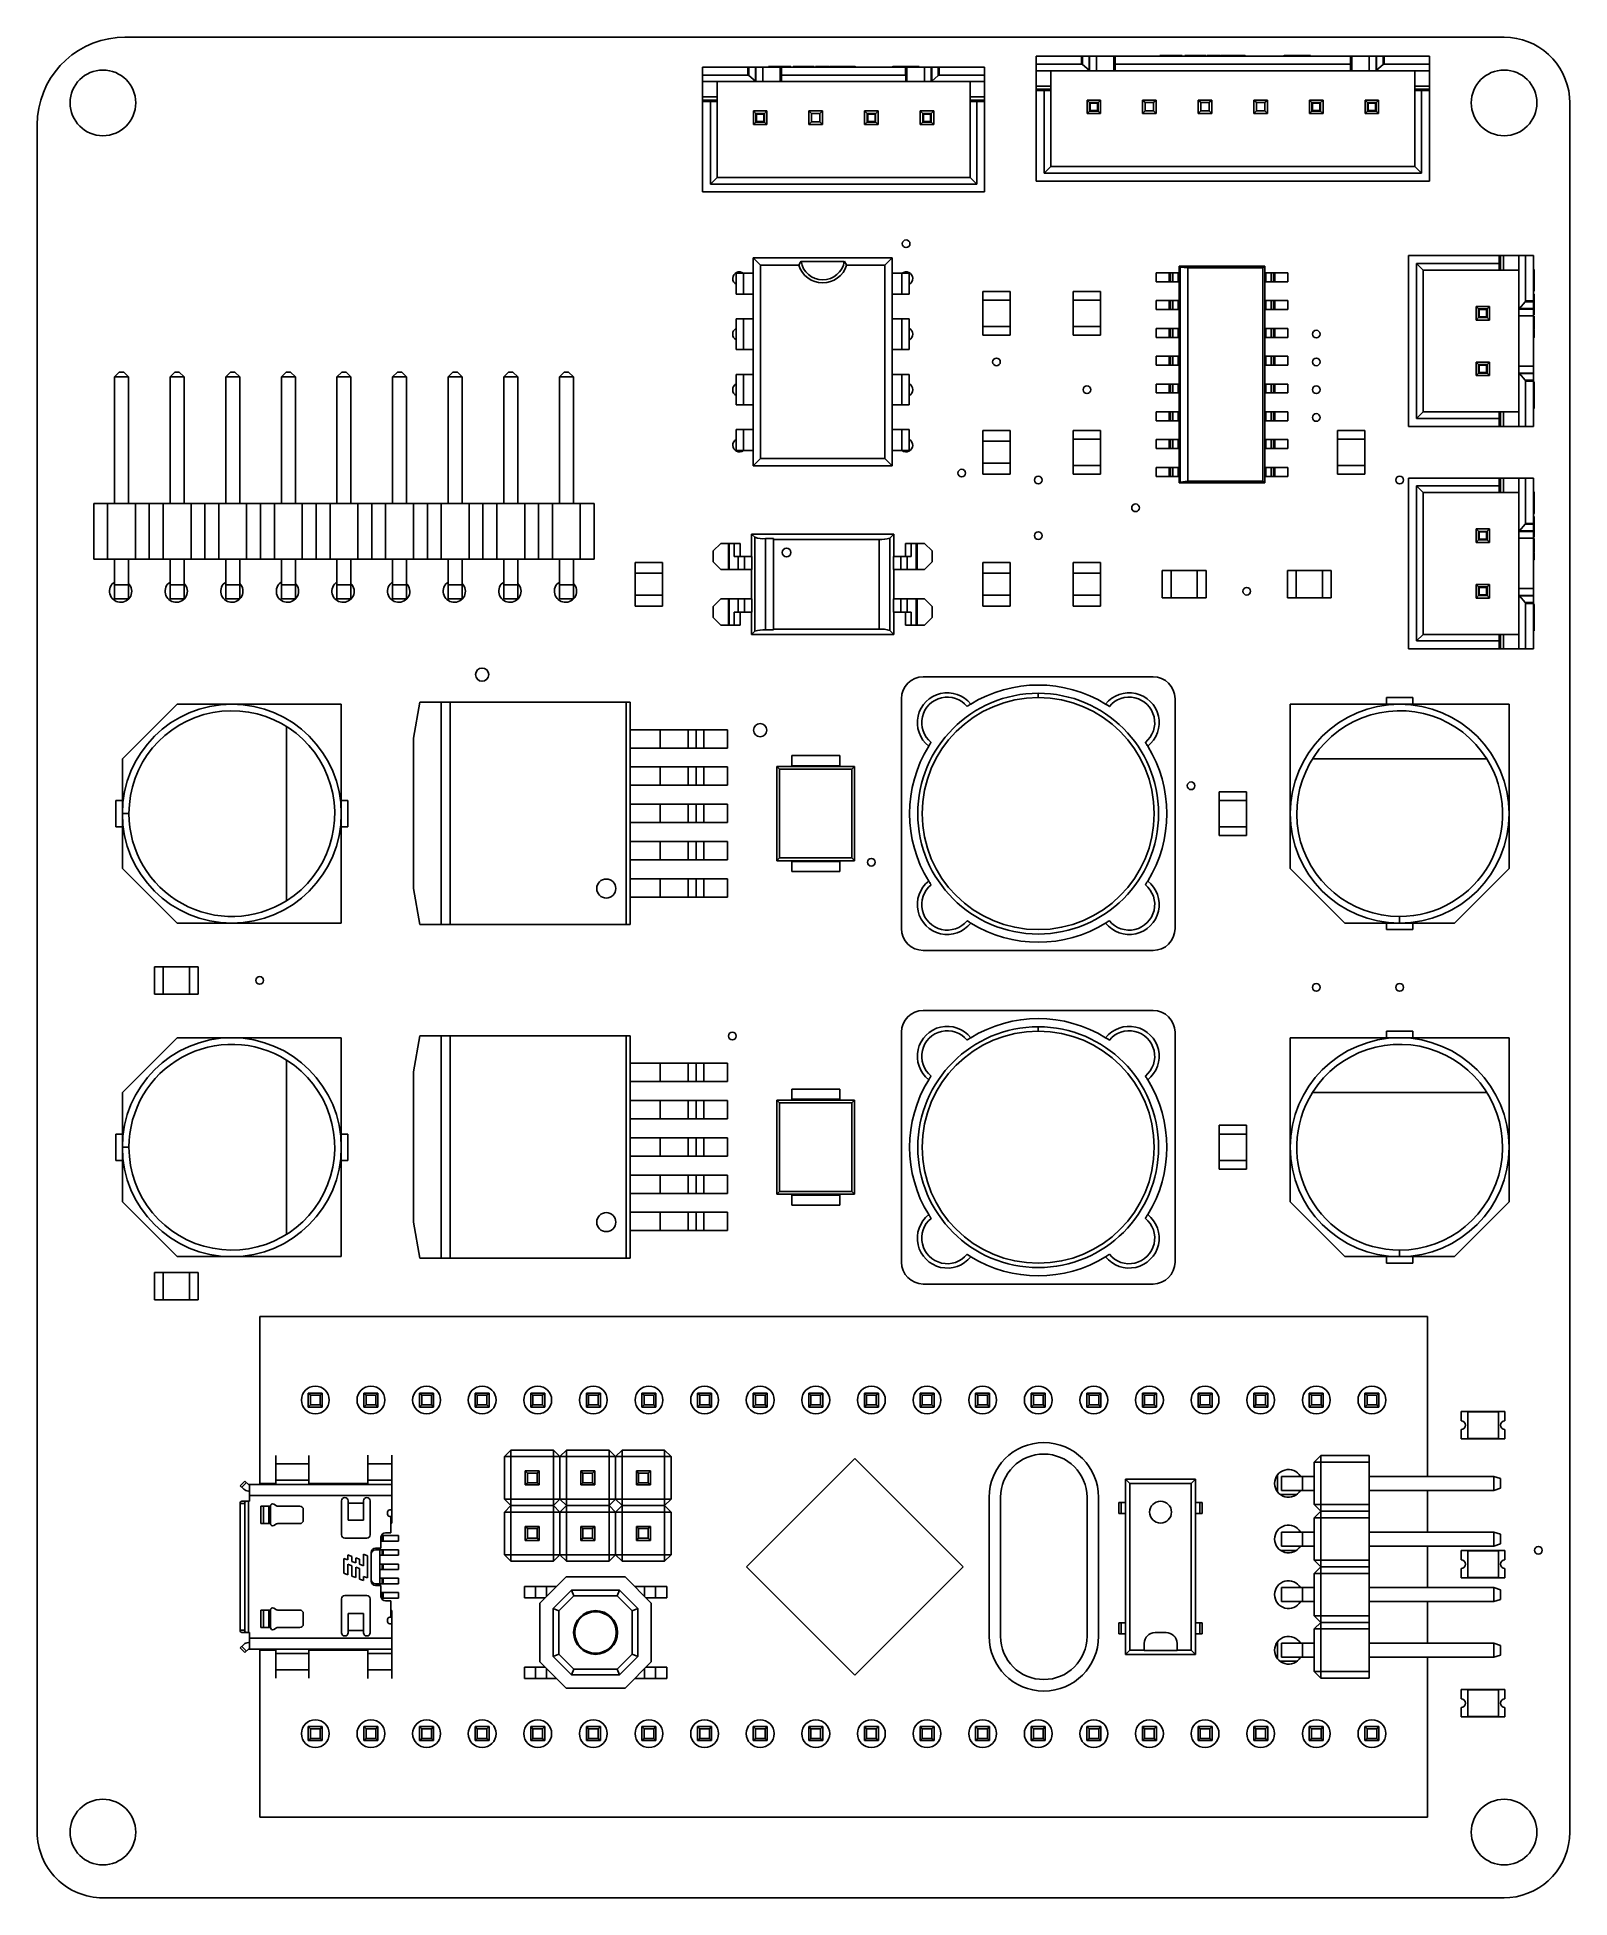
# Model space of a CAD drawing. Header units: millimetres. Extents: x 0 to 70, y 0 to 85.
import ezdxf

# ---------------------------------------------------------------- set-up
doc = ezdxf.new("R2010")
doc.units = ezdxf.units.MM

msp = doc.modelspace()

# ---------------------------------------------------------------- linework, layer by layer
at = {"color": 7, "linetype": 'Continuous', "lineweight": 25}
for p, q in [((4, 85), (3.651, 84.985)), ((67, 85), (4, 85)), ((52.301, 84.16), (51.281, 84.16)), ((51.281, 84.13), (51.281, 84.16)), ((52.252, 84.13), (52.252, 84.16)), ((52.301, 84.13), (52.301, 84.16)), ((52.411, 84.13), (52.411, 84.16)), ((52.825, 84.13), (52.825, 84.16)), ((53.37, 84.13), (53.37, 84.16)), ((53.504, 84.16), (53.422, 84.16)), ((53.422, 84.13), (53.422, 84.16)), ((53.454, 84.13), (53.454, 84.16)), ((54.032, 84.16), (53.517, 84.16)), ((53.998, 84.16), (54.019, 84.133)), ((54.177, 84.16), (54.07, 84.16)), ((58.158, 84.16), (56.957, 84.16)), ((57.187, 84.16), (57.208, 84.133)), ((57.28, 84.16), (57.301, 84.133)), ((57.632, 84.16), (57.626, 84.133)), ((57.91, 84.133), (57.916, 84.16)), ((58.158, 84.16), (58.164, 84.133)), ((43.27, 83.63), (30.39, 83.63)), ((30.39, 83.63), (30.39, 77.93)), ((32.461, 83.63), (32.461, 83.27)), ((32.504, 83.257), (32.504, 83.63)), ((32.804, 83.63), (32.804, 82.988)), ((32.827, 82.97), (32.827, 83.63)), ((33.14, 83.63), (33.14, 82.97)), ((34.425, 83.66), (33.405, 83.66)), ((33.405, 83.63), (33.405, 83.66)), ((33.94, 83.63), (33.94, 82.97)), ((33.99, 83.63), (33.99, 82.97)), ((34, 83.27), (34, 83.63)), ((34.377, 83.63), (34.377, 83.66)), ((34.425, 83.63), (34.425, 83.66)), ((34.535, 83.63), (34.535, 83.66)), ((34.949, 83.63), (34.949, 83.66)), ((35.494, 83.63), (35.494, 83.66)), ((35.629, 83.66), (35.547, 83.66)), ((35.547, 83.63), (35.547, 83.66)), ((35.578, 83.63), (35.578, 83.66)), ((35.608, 83.633), (36.19, 83.633)), ((35.608, 83.63), (35.608, 83.633)), ((36.156, 83.66), (35.642, 83.66)), ((36.122, 83.66), (36.144, 83.633)), ((36.144, 83.63), (36.144, 83.633)), ((36.19, 83.63), (36.19, 83.633)), ((36.301, 83.66), (36.195, 83.66)), ((36.301, 83.633), (37.392, 83.633)), ((36.301, 83.63), (36.301, 83.633)), ((36.392, 83.63), (36.392, 83.633)), ((36.394, 83.63), (36.394, 83.633)), ((37.358, 83.66), (36.426, 83.66)), ((36.672, 83.66), (36.683, 83.633)), ((36.683, 83.63), (36.683, 83.633)), ((37.32, 83.66), (37.345, 83.633)), ((37.345, 83.63), (37.345, 83.633)), ((37.392, 83.63), (37.392, 83.633)), ((39.048, 83.633), (40.035, 83.633)), ((39.048, 83.63), (39.048, 83.633)), ((40.282, 83.66), (39.082, 83.66)), ((39.311, 83.66), (39.332, 83.633)), ((39.332, 83.63), (39.332, 83.633)), ((39.404, 83.66), (39.426, 83.633)), ((39.426, 83.63), (39.426, 83.633)), ((39.66, 83.63), (39.66, 83.27)), ((39.67, 82.97), (39.67, 83.63)), ((39.72, 82.97), (39.72, 83.63)), ((39.756, 83.66), (39.75, 83.633)), ((39.75, 83.63), (39.75, 83.633)), ((40.035, 83.633), (40.041, 83.66)), ((40.035, 83.63), (40.035, 83.633)), ((40.282, 83.66), (40.289, 83.633)), ((40.289, 83.63), (40.289, 83.633)), ((40.52, 83.63), (40.52, 82.97)), ((40.833, 83.63), (40.833, 82.97)), ((40.856, 82.988), (40.856, 83.63)), ((41.156, 83.63), (41.156, 83.257)), ((41.199, 83.27), (41.199, 83.63)), ((43.27, 77.93), (43.27, 83.63)), ((63.59, 84.13), (45.63, 84.13)), ((45.63, 84.13), (45.63, 78.43)), ((45.63, 83.77), (47.701, 83.77)), ((63.59, 83.47), (45.63, 83.47)), ((46.29, 79.09), (46.29, 83.47)), ((47.701, 84.13), (47.701, 83.77)), ((47.744, 83.757), (47.744, 84.13)), ((47.744, 83.757), (48.044, 83.488)), ((48.044, 84.13), (48.044, 83.488)), ((48.067, 83.47), (48.067, 84.13)), ((48.38, 84.13), (48.38, 83.47)), ((49.18, 84.13), (49.18, 83.47)), ((49.23, 84.13), (49.23, 83.47)), ((49.23, 83.765), (49.24, 83.77)), ((49.24, 83.77), (49.24, 84.13)), ((49.24, 83.77), (59.98, 83.77)), ((53.483, 84.133), (54.066, 84.133)), ((53.483, 84.13), (53.483, 84.133)), ((54.019, 84.13), (54.019, 84.133)), ((54.066, 84.13), (54.066, 84.133)), ((54.177, 84.13), (54.177, 84.133)), ((54.267, 84.13), (54.267, 84.133)), ((54.5, 84.13), (54.5, 84.133)), ((55.008, 84.13), (55.008, 84.133)), ((55.195, 84.13), (55.195, 84.133)), ((56.923, 84.133), (57.91, 84.133)), ((56.923, 84.13), (56.923, 84.133)), ((57.208, 84.13), (57.208, 84.133)), ((57.301, 84.13), (57.301, 84.133)), ((57.626, 84.13), (57.626, 84.133)), ((57.91, 84.13), (57.91, 84.133)), ((58.164, 84.13), (58.164, 84.133)), ((59.98, 84.13), (59.98, 83.77)), ((59.98, 83.77), (59.99, 83.765)), ((59.99, 83.47), (59.99, 84.13)), ((60.04, 83.47), (60.04, 84.13)), ((60.84, 84.13), (60.84, 83.47)), ((61.153, 84.13), (61.153, 83.47)), ((61.176, 83.488), (61.176, 84.13)), ((61.176, 83.488), (61.476, 83.757)), ((61.476, 84.13), (61.476, 83.757)), ((61.519, 83.77), (61.519, 84.13)), ((61.519, 83.77), (63.59, 83.77)), ((62.93, 83.47), (62.93, 79.09)), ((63.59, 78.43), (63.59, 84.13)), ((30.39, 83.27), (32.461, 83.27)), ((43.27, 82.97), (30.39, 82.97)), ((31.05, 78.59), (31.05, 82.97)), ((32.504, 83.257), (32.804, 82.988)), ((33.99, 83.265), (34, 83.27)), ((34, 83.27), (39.66, 83.27)), ((39.66, 83.27), (39.67, 83.265)), ((40.856, 82.988), (41.156, 83.257)), ((41.199, 83.27), (43.27, 83.27)), ((42.61, 82.97), (42.61, 78.59)), ((45.63, 82.77), (46.29, 82.77)), ((46.29, 82.62), (45.63, 82.62)), ((46.29, 82.57), (45.63, 82.57)), ((45.99, 82.57), (45.99, 78.79)), ((63.59, 82.77), (62.93, 82.77)), ((63.59, 82.62), (62.93, 82.62)), ((63.59, 82.57), (62.93, 82.57)), ((63.23, 78.79), (63.23, 82.57)), ((30.39, 82.27), (31.05, 82.27)), ((31.05, 82.12), (30.39, 82.12)), ((31.05, 82.07), (30.39, 82.07)), ((30.75, 82.07), (30.75, 78.29)), ((32.71, 81.63), (32.854, 81.486)), ((32.71, 81.01), (32.71, 81.63)), ((32.71, 81.63), (33.33, 81.63)), ((33.186, 81.486), (33.33, 81.63)), ((33.33, 81.63), (33.33, 81.01)), ((35.87, 81.63), (35.25, 81.63)), ((35.37, 81.51), (35.25, 81.63)), ((35.25, 81.63), (35.25, 81.01)), ((35.87, 81.63), (35.75, 81.51)), ((35.87, 81.01), (35.87, 81.63)), ((37.934, 81.486), (37.79, 81.63)), ((37.79, 81.63), (37.79, 81.01)), ((38.41, 81.63), (37.79, 81.63)), ((38.41, 81.63), (38.266, 81.486)), ((38.41, 81.01), (38.41, 81.63)), ((40.474, 81.486), (40.33, 81.63)), ((40.95, 81.63), (40.33, 81.63)), ((40.33, 81.63), (40.33, 81.01)), ((40.95, 81.63), (40.806, 81.486)), ((40.95, 81.01), (40.95, 81.63)), ((43.27, 82.27), (42.61, 82.27)), ((43.27, 82.12), (42.61, 82.12)), ((43.27, 82.07), (42.61, 82.07)), ((42.91, 78.29), (42.91, 82.07)), ((47.95, 82.13), (48.094, 81.986)), ((47.95, 82.13), (48.57, 82.13)), ((47.95, 81.51), (47.95, 82.13)), ((47.95, 81.51), (48.094, 81.654)), ((48.064, 82.016), (48.064, 81.624)), ((48.456, 82.016), (48.064, 82.016)), ((48.064, 81.624), (48.456, 81.624)), ((48.094, 81.654), (48.094, 81.986)), ((48.094, 81.986), (48.426, 81.986)), ((48.426, 81.654), (48.094, 81.654)), ((48.426, 81.986), (48.57, 82.13)), ((48.426, 81.986), (48.426, 81.654)), ((48.57, 81.51), (48.426, 81.654)), ((48.456, 81.624), (48.456, 82.016)), ((48.57, 82.13), (48.57, 81.51)), ((50.49, 82.13), (50.49, 81.51)), ((50.61, 82.01), (50.49, 82.13)), ((51.11, 82.13), (50.49, 82.13)), ((50.49, 81.51), (50.61, 81.63)), ((50.61, 81.63), (50.61, 82.01)), ((50.61, 82.01), (50.99, 82.01)), ((50.99, 81.63), (50.61, 81.63)), ((51.11, 82.13), (50.99, 82.01)), ((50.99, 82.01), (50.99, 81.63)), ((51.11, 81.51), (50.99, 81.63)), ((51.11, 81.51), (51.11, 82.13)), ((53.03, 82.13), (53.03, 81.51)), ((53.15, 82.01), (53.03, 82.13)), ((53.65, 82.13), (53.03, 82.13)), ((53.03, 81.51), (53.15, 81.63)), ((53.15, 81.63), (53.15, 82.01)), ((53.15, 82.01), (53.53, 82.01)), ((53.53, 81.63), (53.15, 81.63)), ((53.65, 82.13), (53.53, 82.01)), ((53.53, 82.01), (53.53, 81.63)), ((53.65, 81.51), (53.53, 81.63)), ((53.65, 81.51), (53.65, 82.13)), ((56.19, 82.13), (55.57, 82.13)), ((55.69, 82.01), (55.57, 82.13)), ((55.57, 82.13), (55.57, 81.51)), ((55.57, 81.51), (55.69, 81.63)), ((55.69, 82.01), (56.07, 82.01)), ((55.69, 81.63), (55.69, 82.01)), ((56.07, 81.63), (55.69, 81.63)), ((56.19, 82.13), (56.07, 82.01)), ((56.07, 82.01), (56.07, 81.63)), ((56.19, 81.51), (56.07, 81.63)), ((56.19, 81.51), (56.19, 82.13)), ((58.254, 81.986), (58.11, 82.13)), ((58.11, 82.13), (58.11, 81.51)), ((58.73, 82.13), (58.11, 82.13)), ((58.11, 81.51), (58.254, 81.654)), ((58.224, 82.016), (58.224, 81.624)), ((58.616, 82.016), (58.224, 82.016)), ((58.224, 81.624), (58.616, 81.624)), ((58.254, 81.654), (58.254, 81.986)), ((58.254, 81.986), (58.586, 81.986)), ((58.586, 81.654), (58.254, 81.654)), ((58.73, 82.13), (58.586, 81.986)), ((58.586, 81.986), (58.586, 81.654)), ((58.73, 81.51), (58.586, 81.654)), ((58.616, 81.624), (58.616, 82.016)), ((58.73, 81.51), (58.73, 82.13)), ((60.794, 81.986), (60.65, 82.13)), ((61.27, 82.13), (60.65, 82.13)), ((60.65, 82.13), (60.65, 81.51)), ((60.65, 81.51), (60.794, 81.654)), ((60.764, 82.016), (60.764, 81.624)), ((61.156, 82.016), (60.764, 82.016)), ((60.764, 81.624), (61.156, 81.624)), ((60.794, 81.654), (60.794, 81.986)), ((60.794, 81.986), (61.126, 81.986)), ((61.126, 81.654), (60.794, 81.654)), ((61.27, 82.13), (61.126, 81.986)), ((61.126, 81.986), (61.126, 81.654)), ((61.27, 81.51), (61.126, 81.654)), ((61.156, 81.624), (61.156, 82.016)), ((61.27, 81.51), (61.27, 82.13)), ((70, 82), (69.989, 82.261)), ((70, 3), (70, 82)), ((0, 81), (0, 3)), ((32.71, 81.01), (32.854, 81.154)), ((33.33, 81.01), (32.71, 81.01)), ((33.216, 81.516), (32.824, 81.516)), ((32.824, 81.516), (32.824, 81.124)), ((32.824, 81.124), (33.216, 81.124)), ((32.854, 81.486), (33.186, 81.486)), ((32.854, 81.154), (32.854, 81.486)), ((33.186, 81.154), (32.854, 81.154)), ((33.186, 81.486), (33.186, 81.154)), ((33.33, 81.01), (33.186, 81.154)), ((33.216, 81.124), (33.216, 81.516)), ((35.25, 81.01), (35.37, 81.13)), ((35.25, 81.01), (35.87, 81.01)), ((35.37, 81.51), (35.75, 81.51)), ((35.37, 81.13), (35.37, 81.51)), ((35.75, 81.13), (35.37, 81.13)), ((35.75, 81.51), (35.75, 81.13)), ((35.87, 81.01), (35.75, 81.13)), ((37.79, 81.01), (37.934, 81.154)), ((37.79, 81.01), (38.41, 81.01)), ((38.296, 81.516), (37.904, 81.516)), ((37.904, 81.516), (37.904, 81.124)), ((37.904, 81.124), (38.296, 81.124)), ((37.934, 81.486), (38.266, 81.486)), ((37.934, 81.154), (37.934, 81.486)), ((38.266, 81.154), (37.934, 81.154)), ((38.266, 81.486), (38.266, 81.154)), ((38.41, 81.01), (38.266, 81.154)), ((38.296, 81.124), (38.296, 81.516)), ((40.33, 81.01), (40.474, 81.154)), ((40.33, 81.01), (40.95, 81.01)), ((40.444, 81.516), (40.444, 81.124)), ((40.836, 81.516), (40.444, 81.516)), ((40.444, 81.124), (40.836, 81.124)), ((40.474, 81.154), (40.474, 81.486)), ((40.474, 81.486), (40.806, 81.486)), ((40.806, 81.154), (40.474, 81.154)), ((40.806, 81.486), (40.806, 81.154)), ((40.95, 81.01), (40.806, 81.154)), ((40.836, 81.124), (40.836, 81.516)), ((48.57, 81.51), (47.95, 81.51)), ((50.49, 81.51), (51.11, 81.51)), ((53.03, 81.51), (53.65, 81.51)), ((55.57, 81.51), (56.19, 81.51)), ((58.11, 81.51), (58.73, 81.51)), ((60.65, 81.51), (61.27, 81.51)), ((45.99, 78.79), (46.29, 79.09)), ((62.93, 79.09), (46.29, 79.09)), ((62.93, 79.09), (63.23, 78.79)), ((30.75, 78.29), (31.05, 78.59)), ((30.75, 78.29), (42.91, 78.29)), ((42.61, 78.59), (31.05, 78.59)), ((42.61, 78.59), (42.91, 78.29)), ((45.63, 78.43), (63.59, 78.43)), ((45.99, 78.79), (63.23, 78.79)), ((30.39, 77.93), (43.27, 77.93)), ((32.703, 74.918), (32.703, 65.418)), ((33.035, 74.585), (32.703, 74.918)), ((39.053, 74.918), (32.703, 74.918)), ((38.72, 74.585), (39.053, 74.918)), ((39.053, 65.418), (39.053, 74.918)), ((62.64, 75.02), (62.64, 67.22)), ((68.34, 75.02), (62.64, 75.02)), ((66.78, 74.36), (66.78, 75.02)), ((66.83, 74.36), (66.83, 75.02)), ((66.98, 75.02), (66.98, 74.36)), ((67.68, 67.22), (67.68, 75.02)), ((67.98, 75.02), (67.98, 72.949)), ((68.34, 72.583), (68.34, 75.02)), ((31.922, 74.213), (32.703, 74.213)), ((31.922, 74.213), (31.922, 73.263)), ((32.263, 74.213), (32.263, 73.263)), ((34.786, 74.585), (33.035, 74.585)), ((33.035, 74.585), (33.035, 65.75)), ((36.865, 74.761), (34.89, 74.761)), ((38.72, 74.585), (36.969, 74.585)), ((38.72, 65.75), (38.72, 74.585)), ((39.053, 74.213), (39.833, 74.213)), ((39.492, 74.213), (39.492, 73.263)), ((39.833, 74.213), (39.833, 73.263)), ((52.165, 74.237), (51.115, 74.237)), ((51.115, 73.828), (51.115, 74.237)), ((51.705, 73.828), (51.705, 74.237)), ((51.763, 73.828), (51.763, 74.237)), ((51.869, 73.828), (51.869, 74.237)), ((52.119, 73.828), (52.119, 74.237)), ((52.165, 74.537), (52.165, 64.638)), ((56.065, 74.537), (52.165, 74.537)), ((52.202, 74.5), (52.165, 74.537)), ((52.202, 74.5), (52.202, 64.675)), ((52.202, 74.5), (52.552, 74.457)), ((52.552, 64.718), (52.552, 74.457)), ((55.985, 74.457), (52.552, 74.457)), ((55.985, 74.457), (56.065, 74.537)), ((55.985, 64.718), (55.985, 74.457)), ((56.065, 64.638), (56.065, 74.537)), ((57.115, 74.237), (56.065, 74.237)), ((56.111, 73.828), (56.111, 74.237)), ((56.361, 73.828), (56.361, 74.237)), ((56.467, 73.828), (56.467, 74.237)), ((56.525, 73.828), (56.525, 74.237)), ((57.115, 73.828), (57.115, 74.237)), ((63, 74.66), (63.3, 74.36)), ((66.78, 74.66), (63, 74.66)), ((63, 74.66), (63, 67.58)), ((63.3, 67.88), (63.3, 74.36)), ((63.3, 74.36), (67.68, 74.36)), ((68.34, 74.4), (68.343, 74.4)), ((68.343, 74.4), (68.343, 73.38)), ((68.37, 73.414), (68.37, 74.366)), ((32.703, 73.263), (31.922, 73.263)), ((39.053, 73.263), (39.833, 73.263)), ((43.19, 73.39), (43.19, 72.99)), ((44.44, 73.39), (43.19, 73.39)), ((44.44, 72.99), (44.44, 73.39)), ((48.568, 73.39), (47.318, 73.39)), ((47.318, 73.39), (47.318, 72.99)), ((48.568, 72.99), (48.568, 73.39)), ((52.165, 73.828), (51.115, 73.828)), ((57.115, 73.828), (56.065, 73.828)), ((68.34, 73.428), (68.343, 73.428)), ((68.34, 73.38), (68.343, 73.38)), ((68.34, 73.269), (68.343, 73.269)), ((68.37, 73.45), (68.343, 73.428)), ((43.19, 72.99), (44.44, 72.99)), ((43.191, 71.79), (43.191, 72.99)), ((44.439, 71.79), (44.439, 72.99)), ((47.318, 72.99), (48.568, 72.99)), ((47.319, 71.79), (47.319, 72.99)), ((48.566, 71.79), (48.566, 72.99)), ((52.165, 72.968), (51.115, 72.968)), ((51.115, 72.558), (51.115, 72.968)), ((52.165, 72.558), (51.115, 72.558)), ((51.705, 72.558), (51.705, 72.968)), ((51.763, 72.558), (51.763, 72.968)), ((51.869, 72.558), (51.869, 72.968)), ((52.119, 72.558), (52.119, 72.968)), ((57.115, 72.968), (56.065, 72.968)), ((57.115, 72.558), (56.065, 72.558)), ((56.111, 72.558), (56.111, 72.968)), ((56.361, 72.558), (56.361, 72.968)), ((56.467, 72.558), (56.467, 72.968)), ((56.525, 72.558), (56.525, 72.968)), ((57.115, 72.558), (57.115, 72.968)), ((65.72, 72.7), (65.864, 72.556)), ((65.72, 72.7), (66.34, 72.7)), ((65.72, 72.08), (65.72, 72.7)), ((65.834, 72.586), (65.834, 72.194)), ((66.226, 72.586), (65.834, 72.586)), ((65.864, 72.224), (65.864, 72.556)), ((65.864, 72.556), (66.196, 72.556)), ((66.34, 72.7), (66.196, 72.556)), ((66.196, 72.556), (66.196, 72.224)), ((66.226, 72.194), (66.226, 72.586)), ((66.34, 72.7), (66.34, 72.08)), ((67.68, 72.583), (68.34, 72.583)), ((68.34, 72.27), (67.68, 72.27)), ((67.967, 72.906), (67.698, 72.606)), ((68.34, 72.606), (67.698, 72.606)), ((67.967, 72.906), (68.34, 72.906)), ((68.34, 72.949), (67.98, 72.949)), ((68.34, 72.855), (68.343, 72.855)), ((68.34, 67.22), (68.34, 72.58)), ((68.34, 72.31), (68.343, 72.31)), ((68.34, 72.258), (68.37, 72.258)), ((68.37, 72.176), (68.37, 72.258)), ((32.703, 72.138), (31.922, 72.138)), ((31.922, 72.138), (31.922, 70.737)), ((32.263, 72.138), (32.263, 70.737)), ((39.053, 72.138), (39.833, 72.138)), ((39.492, 72.138), (39.492, 70.737)), ((39.833, 72.138), (39.833, 70.737)), ((44.44, 71.79), (43.19, 71.79)), ((43.19, 71.79), (43.19, 71.39)), ((44.44, 71.39), (44.44, 71.79)), ((47.318, 71.79), (47.318, 71.39)), ((48.568, 71.79), (47.318, 71.79)), ((48.568, 71.39), (48.568, 71.79)), ((52.165, 71.698), (51.115, 71.698)), ((51.115, 71.287), (51.115, 71.698)), ((51.705, 71.287), (51.705, 71.698)), ((51.763, 71.287), (51.763, 71.698)), ((51.869, 71.287), (51.869, 71.698)), ((52.119, 71.287), (52.119, 71.698)), ((57.115, 71.698), (56.065, 71.698)), ((56.111, 71.287), (56.111, 71.698)), ((56.361, 71.287), (56.361, 71.698)), ((56.467, 71.287), (56.467, 71.698)), ((56.525, 71.287), (56.525, 71.698)), ((57.115, 71.287), (57.115, 71.698)), ((65.72, 72.08), (65.864, 72.224)), ((66.34, 72.08), (65.72, 72.08)), ((65.834, 72.194), (66.226, 72.194)), ((66.196, 72.224), (65.864, 72.224)), ((66.196, 72.224), (66.34, 72.08)), ((68.34, 72.227), (68.37, 72.227)), ((68.34, 72.197), (68.343, 72.197)), ((68.34, 71.661), (68.343, 71.661)), ((68.34, 71.614), (68.343, 71.614)), ((68.34, 71.504), (68.343, 71.504)), ((68.343, 72.197), (68.343, 71.614)), ((68.37, 71.683), (68.343, 71.661)), ((68.37, 71.648), (68.37, 72.163)), ((68.37, 71.504), (68.37, 71.61)), ((32.703, 70.737), (31.922, 70.737)), ((39.053, 70.737), (39.833, 70.737)), ((43.19, 71.39), (44.44, 71.39)), ((47.318, 71.39), (48.568, 71.39)), ((52.165, 71.287), (51.115, 71.287)), ((57.115, 71.287), (56.065, 71.287)), ((68.34, 71.341), (68.343, 71.341)), ((68.34, 71.314), (68.343, 71.314)), ((68.34, 71.262), (68.343, 71.262)), ((68.343, 71.341), (68.343, 71.262)), ((68.37, 71.335), (68.343, 71.314)), ((68.37, 71.294), (68.37, 71.335)), ((52.165, 70.427), (51.115, 70.427)), ((51.115, 70.017), (51.115, 70.427)), ((52.165, 70.017), (51.115, 70.017)), ((51.705, 70.017), (51.705, 70.427)), ((51.763, 70.017), (51.763, 70.427)), ((51.869, 70.017), (51.869, 70.427)), ((52.119, 70.017), (52.119, 70.427)), ((57.115, 70.427), (56.065, 70.427)), ((57.115, 70.017), (56.065, 70.017)), ((56.111, 70.017), (56.111, 70.427)), ((56.361, 70.017), (56.361, 70.427)), ((56.467, 70.017), (56.467, 70.427)), ((56.525, 70.017), (56.525, 70.427)), ((57.115, 70.017), (57.115, 70.427)), ((65.72, 70.16), (65.864, 70.016)), ((65.72, 70.16), (65.72, 69.54)), ((66.34, 70.16), (65.72, 70.16)), ((66.226, 70.046), (65.834, 70.046)), ((65.834, 70.046), (65.834, 69.654)), ((65.864, 70.016), (66.196, 70.016)), ((65.864, 69.684), (65.864, 70.016)), ((66.196, 70.016), (66.34, 70.16)), ((66.196, 70.016), (66.196, 69.684)), ((66.226, 69.654), (66.226, 70.046)), ((66.34, 69.54), (66.34, 70.16)), ((68.34, 69.97), (67.68, 69.97)), ((3.75, 69.7), (3.53, 69.48)), ((3.53, 69.48), (4.17, 69.48)), ((3.53, 63.7), (3.53, 69.48)), ((3.95, 69.7), (3.75, 69.7)), ((3.95, 69.7), (4.17, 69.48)), ((4.17, 63.7), (4.17, 69.48)), ((6.29, 69.7), (6.07, 69.48)), ((6.07, 69.48), (6.71, 69.48)), ((6.07, 63.7), (6.07, 69.48)), ((6.49, 69.7), (6.29, 69.7)), ((6.49, 69.7), (6.71, 69.48)), ((6.71, 63.7), (6.71, 69.48)), ((8.83, 69.7), (8.61, 69.48)), ((8.61, 69.48), (9.25, 69.48)), ((8.61, 63.7), (8.61, 69.48)), ((9.03, 69.7), (8.83, 69.7)), ((9.03, 69.7), (9.25, 69.48)), ((9.25, 63.7), (9.25, 69.48)), ((11.37, 69.7), (11.15, 69.48)), ((11.15, 69.48), (11.79, 69.48)), ((11.15, 63.7), (11.15, 69.48)), ((11.57, 69.7), (11.37, 69.7)), ((11.57, 69.7), (11.79, 69.48)), ((11.79, 63.7), (11.79, 69.48)), ((13.91, 69.7), (13.69, 69.48)), ((13.69, 69.48), (14.33, 69.48)), ((13.69, 63.7), (13.69, 69.48)), ((14.11, 69.7), (13.91, 69.7)), ((14.11, 69.7), (14.33, 69.48)), ((14.33, 63.7), (14.33, 69.48)), ((16.45, 69.7), (16.23, 69.48)), ((16.23, 69.48), (16.87, 69.48)), ((16.23, 63.7), (16.23, 69.48)), ((16.65, 69.7), (16.45, 69.7)), ((16.65, 69.7), (16.87, 69.48)), ((16.87, 63.7), (16.87, 69.48)), ((18.99, 69.7), (18.77, 69.48)), ((18.77, 63.7), (18.77, 69.48)), ((18.77, 69.48), (19.41, 69.48)), ((19.19, 69.7), (18.99, 69.7)), ((19.19, 69.7), (19.41, 69.48)), ((19.41, 63.7), (19.41, 69.48)), ((21.53, 69.7), (21.31, 69.48)), ((21.31, 63.7), (21.31, 69.48)), ((21.31, 69.48), (21.95, 69.48)), ((21.73, 69.7), (21.53, 69.7)), ((21.73, 69.7), (21.95, 69.48)), ((21.95, 63.7), (21.95, 69.48)), ((24.07, 69.7), (23.85, 69.48)), ((23.85, 69.48), (24.49, 69.48)), ((23.85, 63.7), (23.85, 69.48)), ((24.27, 69.7), (24.07, 69.7)), ((24.27, 69.7), (24.49, 69.48)), ((24.49, 63.7), (24.49, 69.48)), ((32.703, 69.597), (31.922, 69.597)), ((31.922, 69.597), (31.922, 68.198)), ((32.263, 69.597), (32.263, 68.198)), ((39.053, 69.597), (39.833, 69.597)), ((39.492, 69.597), (39.492, 68.198)), ((39.833, 69.597), (39.833, 68.198)), ((52.165, 69.157), (51.115, 69.157)), ((51.115, 68.748), (51.115, 69.157)), ((51.705, 68.748), (51.705, 69.157)), ((51.763, 68.748), (51.763, 69.157)), ((51.869, 68.748), (51.869, 69.157)), ((52.119, 68.748), (52.119, 69.157)), ((57.115, 69.157), (56.065, 69.157)), ((56.111, 68.748), (56.111, 69.157)), ((56.361, 68.748), (56.361, 69.157)), ((56.467, 68.748), (56.467, 69.157)), ((56.525, 68.748), (56.525, 69.157)), ((57.115, 68.748), (57.115, 69.157)), ((65.72, 69.54), (65.864, 69.684)), ((65.72, 69.54), (66.34, 69.54)), ((65.834, 69.654), (66.226, 69.654)), ((66.196, 69.684), (65.864, 69.684)), ((66.34, 69.54), (66.196, 69.684)), ((68.34, 69.657), (67.68, 69.657)), ((67.698, 69.634), (67.967, 69.334)), ((67.698, 69.634), (68.34, 69.634)), ((68.34, 69.334), (67.967, 69.334)), ((67.98, 69.291), (67.98, 67.22)), ((67.98, 69.291), (68.34, 69.291)), ((68.34, 69.274), (68.343, 69.274)), ((68.34, 68.99), (68.343, 68.99)), ((68.34, 68.896), (68.343, 68.896)), ((68.343, 69.274), (68.343, 68.288)), ((68.37, 69.011), (68.343, 68.99)), ((68.37, 68.918), (68.343, 68.896)), ((68.37, 68.04), (68.37, 69.24)), ((32.703, 68.198), (31.922, 68.198)), ((39.053, 68.198), (39.833, 68.198)), ((52.165, 68.748), (51.115, 68.748)), ((57.115, 68.748), (56.065, 68.748)), ((68.34, 68.572), (68.343, 68.572)), ((68.34, 68.288), (68.343, 68.288)), ((68.34, 68.033), (68.343, 68.033)), ((68.343, 68.288), (68.37, 68.281)), ((68.37, 68.04), (68.343, 68.033)), ((52.165, 67.888), (51.115, 67.888)), ((51.115, 67.478), (51.115, 67.888)), ((52.165, 67.478), (51.115, 67.478)), ((51.705, 67.478), (51.705, 67.888)), ((51.763, 67.478), (51.763, 67.888)), ((51.869, 67.478), (51.869, 67.888)), ((52.119, 67.478), (52.119, 67.888)), ((57.115, 67.888), (56.065, 67.888)), ((57.115, 67.478), (56.065, 67.478)), ((56.111, 67.478), (56.111, 67.888)), ((56.361, 67.478), (56.361, 67.888)), ((56.467, 67.478), (56.467, 67.888)), ((56.525, 67.478), (56.525, 67.888)), ((57.115, 67.478), (57.115, 67.888)), ((62.64, 67.22), (68.34, 67.22)), ((63.3, 67.88), (63, 67.58)), ((63, 67.58), (66.78, 67.58)), ((67.68, 67.88), (63.3, 67.88)), ((66.78, 67.22), (66.78, 67.88)), ((66.83, 67.22), (66.83, 67.88)), ((66.98, 67.22), (66.98, 67.88)), ((31.922, 67.073), (31.922, 66.123)), ((32.703, 67.073), (31.922, 67.073)), ((32.263, 67.073), (32.263, 66.123)), ((39.053, 67.073), (39.833, 67.073)), ((39.492, 67.073), (39.492, 66.123)), ((39.833, 67.073), (39.833, 66.123)), ((43.19, 67.04), (43.19, 66.54)), ((44.44, 67.04), (43.19, 67.04)), ((43.19, 66.54), (44.44, 66.54)), ((43.191, 66.54), (43.191, 65.54)), ((44.439, 66.54), (44.439, 65.54)), ((44.44, 66.54), (44.44, 67.04)), ((47.318, 67.04), (47.318, 66.64)), ((48.568, 67.04), (47.318, 67.04)), ((47.318, 66.64), (48.568, 66.64)), ((47.319, 65.44), (47.319, 66.64)), ((48.566, 65.44), (48.566, 66.64)), ((48.568, 66.64), (48.568, 67.04)), ((52.165, 66.618), (51.115, 66.618)), ((51.115, 66.207), (51.115, 66.618)), ((51.705, 66.207), (51.705, 66.618)), ((51.763, 66.207), (51.763, 66.618)), ((51.869, 66.207), (51.869, 66.618)), ((52.119, 66.207), (52.119, 66.618)), ((57.115, 66.618), (56.065, 66.618)), ((56.111, 66.207), (56.111, 66.618)), ((56.361, 66.207), (56.361, 66.618)), ((56.467, 66.207), (56.467, 66.618)), ((56.525, 66.207), (56.525, 66.618)), ((57.115, 66.207), (57.115, 66.618)), ((60.633, 67.04), (59.383, 67.04)), ((59.383, 67.04), (59.383, 66.64)), ((59.383, 66.64), (60.633, 66.64)), ((59.383, 66.64), (59.383, 65.44)), ((60.632, 66.64), (60.632, 65.44)), ((60.633, 66.64), (60.633, 67.04)), ((32.703, 66.123), (31.922, 66.123)), ((33.035, 65.75), (32.703, 65.418)), ((33.035, 65.75), (38.72, 65.75)), ((38.72, 65.75), (39.053, 65.418)), ((39.833, 66.123), (39.053, 66.123)), ((43.19, 65.54), (43.19, 65.04)), ((44.44, 65.54), (43.19, 65.54)), ((44.44, 65.04), (44.44, 65.54)), ((52.165, 66.207), (51.115, 66.207)), ((57.115, 66.207), (56.065, 66.207)), ((32.703, 65.418), (39.053, 65.418)), ((43.19, 65.04), (44.44, 65.04)), ((47.318, 65.44), (47.318, 65.04)), ((48.568, 65.44), (47.318, 65.44)), ((47.318, 65.04), (48.568, 65.04)), ((48.568, 65.04), (48.568, 65.44)), ((52.165, 65.347), (51.115, 65.347)), ((51.115, 64.938), (51.115, 65.347)), ((52.165, 64.938), (51.115, 64.938)), ((51.705, 64.938), (51.705, 65.347)), ((51.763, 64.938), (51.763, 65.347)), ((51.869, 64.938), (51.869, 65.347)), ((52.119, 64.938), (52.119, 65.347)), ((52.202, 64.675), (52.165, 64.638)), ((52.165, 64.638), (56.065, 64.638)), ((52.552, 64.718), (52.202, 64.675)), ((52.552, 64.718), (55.985, 64.718)), ((55.985, 64.718), (56.065, 64.638)), ((57.115, 65.347), (56.065, 65.347)), ((57.115, 64.938), (56.065, 64.938)), ((56.111, 64.938), (56.111, 65.347)), ((56.361, 64.938), (56.361, 65.347)), ((56.467, 64.938), (56.467, 65.347)), ((56.525, 64.938), (56.525, 65.347)), ((57.115, 64.938), (57.115, 65.347)), ((59.383, 65.44), (59.383, 65.04)), ((60.633, 65.44), (59.383, 65.44)), ((59.383, 65.04), (60.633, 65.04)), ((60.633, 65.04), (60.633, 65.44)), ((68.34, 64.86), (62.64, 64.86)), ((62.64, 64.86), (62.64, 57.06)), ((66.78, 64.2), (66.78, 64.86)), ((66.83, 64.2), (66.83, 64.86)), ((66.98, 64.86), (66.98, 64.2)), ((67.68, 57.06), (67.68, 64.86)), ((67.98, 64.86), (67.98, 62.789)), ((68.34, 62.423), (68.34, 64.86)), ((63, 64.5), (63.3, 64.2)), ((66.78, 64.5), (63, 64.5)), ((63, 64.5), (63, 57.42)), ((63.3, 57.72), (63.3, 64.2)), ((63.3, 64.2), (67.68, 64.2)), ((68.34, 64.24), (68.343, 64.24)), ((68.343, 64.24), (68.343, 63.22)), ((68.37, 63.254), (68.37, 64.206)), ((2.58, 63.7), (2.58, 61.16)), ((2.58, 63.7), (25.44, 63.7)), ((3.215, 61.16), (3.215, 63.7)), ((4.485, 63.7), (4.485, 61.16)), ((5.12, 63.7), (5.12, 61.16)), ((5.755, 61.16), (5.755, 63.7)), ((7.025, 63.7), (7.025, 61.16)), ((7.66, 63.7), (7.66, 61.16)), ((8.295, 61.16), (8.295, 63.7)), ((9.565, 63.7), (9.565, 61.16)), ((10.2, 63.7), (10.2, 61.16)), ((10.835, 61.16), (10.835, 63.7)), ((12.105, 63.7), (12.105, 61.16)), ((12.74, 63.7), (12.74, 61.16)), ((13.375, 61.16), (13.375, 63.7)), ((14.645, 63.7), (14.645, 61.16)), ((15.28, 63.7), (15.28, 61.16)), ((15.915, 61.16), (15.915, 63.7)), ((17.185, 63.7), (17.185, 61.16)), ((17.82, 63.7), (17.82, 61.16)), ((18.455, 61.16), (18.455, 63.7)), ((19.725, 63.7), (19.725, 61.16)), ((20.36, 63.7), (20.36, 61.16)), ((20.995, 61.16), (20.995, 63.7)), ((22.265, 63.7), (22.265, 61.16)), ((22.9, 63.7), (22.9, 61.16)), ((23.535, 61.16), (23.535, 63.7)), ((24.805, 63.7), (24.805, 61.16)), ((25.44, 61.16), (25.44, 63.7)), ((68.34, 63.268), (68.343, 63.268)), ((68.34, 63.22), (68.343, 63.22)), ((68.34, 63.109), (68.343, 63.109)), ((68.37, 63.29), (68.343, 63.268)), ((32.771, 62.154), (32.627, 62.297)), ((39.127, 62.297), (32.627, 62.297)), ((32.627, 62.297), (32.627, 61.278)), ((32.771, 57.861), (32.771, 62.154)), ((33.266, 62.094), (33.627, 62.094)), ((33.266, 62.094), (33.266, 57.921)), ((33.627, 57.921), (33.627, 62.094)), ((38.454, 62.059), (33.627, 62.059)), ((38.454, 57.956), (38.454, 62.059)), ((38.949, 62.119), (39.127, 62.297)), ((38.949, 62.119), (38.949, 57.896)), ((39.127, 61.278), (39.127, 62.297)), ((65.72, 62.54), (65.864, 62.396)), ((65.72, 61.92), (65.72, 62.54)), ((65.72, 62.54), (66.34, 62.54)), ((65.72, 61.92), (65.864, 62.064)), ((66.226, 62.426), (65.834, 62.426)), ((65.834, 62.426), (65.834, 62.034)), ((65.864, 62.396), (66.196, 62.396)), ((65.864, 62.064), (65.864, 62.396)), ((66.196, 62.064), (65.864, 62.064)), ((66.34, 62.54), (66.196, 62.396)), ((66.196, 62.396), (66.196, 62.064)), ((66.196, 62.064), (66.34, 61.92)), ((66.226, 62.034), (66.226, 62.426)), ((66.34, 62.54), (66.34, 61.92)), ((67.68, 62.423), (68.34, 62.423)), ((68.34, 62.11), (67.68, 62.11)), ((67.967, 62.746), (67.698, 62.446)), ((68.34, 62.446), (67.698, 62.446)), ((67.967, 62.746), (68.34, 62.746)), ((68.34, 62.789), (67.98, 62.789)), ((68.34, 62.695), (68.343, 62.695)), ((68.34, 57.06), (68.34, 62.42)), ((68.34, 62.15), (68.343, 62.15)), ((68.34, 62.098), (68.37, 62.098)), ((68.34, 62.067), (68.37, 62.067)), ((68.37, 62.016), (68.37, 62.098)), ((31.227, 61.877), (30.878, 61.528)), ((30.878, 61.028), (30.878, 61.528)), ((31.227, 61.877), (32.103, 61.877)), ((31.568, 60.678), (31.568, 61.877)), ((31.607, 60.678), (31.607, 61.877)), ((31.837, 61.278), (31.837, 61.877)), ((31.837, 61.278), (32.646, 61.278)), ((32.017, 60.678), (32.017, 61.278)), ((32.103, 61.877), (32.103, 61.278)), ((32.31, 60.678), (32.31, 61.278)), ((32.646, 61.278), (32.646, 60.678)), ((39.109, 61.278), (39.109, 60.678)), ((39.918, 61.278), (39.109, 61.278)), ((39.445, 60.678), (39.445, 61.278)), ((40.528, 61.877), (39.652, 61.877)), ((39.652, 61.877), (39.652, 61.278)), ((39.738, 60.678), (39.738, 61.278)), ((39.918, 61.278), (39.918, 61.877)), ((40.148, 60.678), (40.148, 61.877)), ((40.187, 60.678), (40.187, 61.877)), ((40.528, 61.877), (40.877, 61.528)), ((40.877, 61.028), (40.877, 61.528)), ((66.34, 61.92), (65.72, 61.92)), ((65.834, 62.034), (66.226, 62.034)), ((68.34, 62.037), (68.343, 62.037)), ((68.34, 61.501), (68.343, 61.501)), ((68.34, 61.454), (68.343, 61.454)), ((68.34, 61.344), (68.343, 61.344)), ((68.343, 62.037), (68.343, 61.454)), ((68.37, 61.523), (68.343, 61.501)), ((68.37, 61.488), (68.37, 62.003)), ((68.37, 61.344), (68.37, 61.45)), ((25.44, 61.16), (2.58, 61.16)), ((3.53, 61.16), (3.53, 59.34)), ((4.17, 61.16), (4.17, 59.34)), ((6.07, 61.16), (6.07, 59.34)), ((6.71, 61.16), (6.71, 59.34)), ((8.61, 61.16), (8.61, 59.34)), ((9.25, 61.16), (9.25, 59.34)), ((11.15, 61.16), (11.15, 59.34)), ((11.79, 61.16), (11.79, 59.34)), ((13.69, 61.16), (13.69, 59.34)), ((14.33, 61.16), (14.33, 59.34)), ((16.23, 61.16), (16.23, 59.34)), ((16.87, 61.16), (16.87, 59.34)), ((18.77, 61.16), (18.77, 59.34)), ((19.41, 61.16), (19.41, 59.34)), ((21.31, 61.16), (21.31, 59.34)), ((21.95, 61.16), (21.95, 59.34)), ((23.85, 61.16), (23.85, 59.34)), ((24.49, 61.16), (24.49, 59.34)), ((28.565, 61.008), (27.315, 61.008)), ((27.315, 61.008), (27.315, 60.508)), ((27.315, 60.508), (28.565, 60.508)), ((27.316, 59.508), (27.316, 60.508)), ((28.564, 59.508), (28.564, 60.508)), ((28.565, 60.508), (28.565, 61.008)), ((30.878, 61.028), (31.227, 60.678)), ((32.646, 60.678), (31.227, 60.678)), ((32.627, 60.678), (32.627, 59.337)), ((39.109, 60.678), (40.528, 60.678)), ((39.127, 59.337), (39.127, 60.678)), ((40.877, 61.028), (40.528, 60.678)), ((43.19, 61.008), (43.19, 60.508)), ((44.44, 61.008), (43.19, 61.008)), ((43.19, 60.508), (44.44, 60.508)), ((43.191, 59.508), (43.191, 60.508)), ((44.439, 59.508), (44.439, 60.508)), ((44.44, 60.508), (44.44, 61.008)), ((48.568, 61.008), (47.318, 61.008)), ((47.318, 61.008), (47.318, 60.508)), ((47.318, 60.508), (48.568, 60.508)), ((47.319, 59.508), (47.319, 60.508)), ((48.566, 59.508), (48.566, 60.508)), ((48.568, 60.508), (48.568, 61.008)), ((51.388, 60.633), (51.388, 59.383)), ((51.788, 60.633), (51.388, 60.633)), ((51.788, 59.383), (51.788, 60.633)), ((51.788, 60.632), (52.987, 60.632)), ((52.987, 60.633), (52.987, 59.383)), ((53.388, 60.633), (52.987, 60.633)), ((53.388, 59.383), (53.388, 60.633)), ((57.502, 60.633), (57.102, 60.633)), ((57.102, 60.633), (57.102, 59.383)), ((57.502, 59.383), (57.502, 60.633)), ((58.703, 60.632), (57.502, 60.632)), ((58.703, 60.633), (58.703, 59.383)), ((59.102, 60.633), (58.703, 60.633)), ((59.102, 59.383), (59.102, 60.633)), ((68.34, 61.181), (68.343, 61.181)), ((68.34, 61.154), (68.343, 61.154)), ((68.34, 61.102), (68.343, 61.102)), ((68.343, 61.181), (68.343, 61.102)), ((68.37, 61.175), (68.343, 61.154)), ((68.37, 61.134), (68.37, 61.175)), ((4.17, 59.98), (3.53, 59.98)), ((6.71, 59.98), (6.07, 59.98)), ((9.25, 59.98), (8.61, 59.98)), ((11.79, 59.98), (11.15, 59.98)), ((14.33, 59.98), (13.69, 59.98)), ((16.87, 59.98), (16.23, 59.98)), ((19.41, 59.98), (18.77, 59.98)), ((21.95, 59.98), (21.31, 59.98)), ((24.49, 59.98), (23.85, 59.98)), ((27.315, 59.508), (27.315, 59.008)), ((28.565, 59.508), (27.315, 59.508)), ((28.565, 59.008), (28.565, 59.508)), ((43.19, 59.508), (43.19, 59.008)), ((44.44, 59.508), (43.19, 59.508)), ((44.44, 59.008), (44.44, 59.508)), ((47.318, 59.508), (47.318, 59.008)), ((48.568, 59.508), (47.318, 59.508)), ((48.568, 59.008), (48.568, 59.508)), ((65.72, 60), (65.864, 59.856)), ((66.34, 60), (65.72, 60)), ((65.72, 60), (65.72, 59.38)), ((65.72, 59.38), (65.864, 59.524)), ((66.226, 59.886), (65.834, 59.886)), ((65.834, 59.886), (65.834, 59.494)), ((65.864, 59.856), (66.196, 59.856)), ((65.864, 59.524), (65.864, 59.856)), ((66.196, 59.524), (65.864, 59.524)), ((66.196, 59.856), (66.34, 60)), ((66.196, 59.856), (66.196, 59.524)), ((66.34, 59.38), (66.196, 59.524)), ((66.226, 59.494), (66.226, 59.886)), ((66.34, 59.38), (66.34, 60)), ((68.34, 59.81), (67.68, 59.81)), ((4.17, 59.34), (3.53, 59.34)), ((6.71, 59.34), (6.07, 59.34)), ((9.25, 59.34), (8.61, 59.34)), ((11.79, 59.34), (11.15, 59.34)), ((14.33, 59.34), (13.69, 59.34)), ((16.87, 59.34), (16.23, 59.34)), ((19.41, 59.34), (18.77, 59.34)), ((21.95, 59.34), (21.31, 59.34)), ((24.49, 59.34), (23.85, 59.34)), ((27.315, 59.008), (28.565, 59.008)), ((30.878, 58.987), (31.227, 59.337)), ((30.878, 58.987), (30.878, 58.487)), ((32.646, 59.337), (31.227, 59.337)), ((31.568, 59.337), (31.568, 58.138)), ((31.607, 59.337), (31.607, 58.138)), ((31.837, 58.737), (32.646, 58.737)), ((31.837, 58.737), (31.837, 58.138)), ((32.017, 59.337), (32.017, 58.737)), ((32.103, 58.138), (32.103, 58.737)), ((32.31, 59.337), (32.31, 58.737)), ((32.627, 58.737), (32.627, 57.718)), ((32.646, 58.737), (32.646, 59.337)), ((39.109, 58.737), (39.109, 59.337)), ((39.109, 59.337), (40.528, 59.337)), ((39.918, 58.737), (39.109, 58.737)), ((39.127, 57.718), (39.127, 58.737)), ((39.445, 59.337), (39.445, 58.737)), ((39.652, 58.138), (39.652, 58.737)), ((39.738, 59.337), (39.738, 58.737)), ((39.918, 58.737), (39.918, 58.138)), ((40.148, 59.337), (40.148, 58.138)), ((40.187, 59.337), (40.187, 58.138)), ((40.877, 58.987), (40.528, 59.337)), ((40.877, 58.987), (40.877, 58.487)), ((43.19, 59.008), (44.44, 59.008)), ((47.318, 59.008), (48.568, 59.008)), ((51.388, 59.383), (51.788, 59.383)), ((51.788, 59.383), (52.987, 59.383)), ((52.987, 59.383), (53.388, 59.383)), ((57.102, 59.383), (57.502, 59.383)), ((58.703, 59.383), (57.502, 59.383)), ((58.703, 59.383), (59.102, 59.383)), ((65.72, 59.38), (66.34, 59.38)), ((65.834, 59.494), (66.226, 59.494)), ((68.34, 59.497), (67.68, 59.497)), ((67.698, 59.474), (67.967, 59.174)), ((67.698, 59.474), (68.34, 59.474)), ((68.34, 59.174), (67.967, 59.174)), ((67.98, 59.131), (68.34, 59.131)), ((67.98, 59.131), (67.98, 57.06)), ((68.34, 59.114), (68.343, 59.114)), ((68.34, 58.83), (68.343, 58.83)), ((68.34, 58.736), (68.343, 58.736)), ((68.343, 59.114), (68.343, 58.128)), ((68.37, 58.851), (68.343, 58.83)), ((68.37, 58.758), (68.343, 58.736)), ((68.37, 57.88), (68.37, 59.08)), ((31.227, 58.138), (30.878, 58.487)), ((31.227, 58.138), (32.103, 58.138)), ((32.771, 57.861), (32.627, 57.718)), ((33.627, 57.921), (33.266, 57.921)), ((33.627, 57.956), (38.454, 57.956)), ((38.949, 57.896), (39.127, 57.718)), ((40.528, 58.138), (39.652, 58.138)), ((40.528, 58.138), (40.877, 58.487)), ((68.34, 58.412), (68.343, 58.412)), ((68.34, 58.128), (68.343, 58.128)), ((68.34, 57.873), (68.343, 57.873)), ((68.343, 58.128), (68.37, 58.121)), ((68.37, 57.88), (68.343, 57.873)), ((32.627, 57.718), (39.127, 57.718)), ((62.64, 57.06), (68.34, 57.06)), ((63.3, 57.72), (63, 57.42)), ((63, 57.42), (66.78, 57.42)), ((67.68, 57.72), (63.3, 57.72)), ((66.78, 57.06), (66.78, 57.72)), ((66.83, 57.06), (66.83, 57.72)), ((66.98, 57.06), (66.98, 57.72)), ((50.97, 55.78), (40.47, 55.78)), ((6.39, 54.53), (3.89, 52.03)), ((13.89, 54.53), (6.39, 54.53)), ((13.89, 44.53), (13.89, 54.53)), ((17.473, 54.621), (17.181, 52.97)), ((17.473, 54.621), (27.087, 54.621)), ((18.451, 44.461), (18.451, 54.621)), ((18.866, 54.621), (18.866, 44.461)), ((26.9, 54.621), (26.9, 44.461)), ((27.087, 54.621), (27.087, 44.461)), ((39.47, 54.78), (39.47, 44.28)), ((45.72, 55.03), (45.72, 54.83)), ((51.97, 44.28), (51.97, 54.78)), ((57.23, 54.53), (57.23, 47.03)), ((67.23, 54.53), (57.23, 54.53)), ((61.63, 54.83), (62.83, 54.83)), ((61.63, 54.53), (61.63, 54.83)), ((62.83, 54.83), (62.83, 54.53)), ((67.23, 47.03), (67.23, 54.53)), ((11.39, 45.55), (11.39, 53.51)), ((17.181, 52.97), (17.181, 46.112)), ((27.087, 53.364), (31.532, 53.364)), ((28.446, 53.364), (28.446, 52.526)), ((29.734, 53.364), (29.734, 52.526)), ((30.103, 53.364), (30.103, 52.526)), ((30.452, 53.364), (30.452, 52.526)), ((31.532, 53.364), (31.532, 52.526)), ((3.89, 52.03), (3.89, 47.03)), ((27.087, 52.526), (31.532, 52.526)), ((36.66, 52.18), (34.46, 52.18)), ((34.46, 52.18), (34.46, 51.68)), ((36.66, 52.18), (36.66, 51.68)), ((66.21, 52.03), (58.25, 52.03)), ((27.087, 51.662), (31.532, 51.662)), ((28.446, 51.662), (28.446, 50.824)), ((29.734, 51.662), (29.734, 50.824)), ((30.103, 51.662), (30.103, 50.824)), ((30.452, 51.662), (30.452, 50.824)), ((31.532, 51.662), (31.532, 50.824)), ((33.785, 51.68), (33.911, 51.554)), ((33.785, 51.68), (37.335, 51.68)), ((33.785, 51.68), (33.785, 47.38)), ((33.911, 51.554), (33.911, 47.506)), ((33.911, 51.554), (37.209, 51.554)), ((36.66, 51.72), (34.46, 51.72)), ((37.209, 51.554), (37.335, 51.68)), ((37.209, 51.554), (37.209, 47.506)), ((37.335, 51.68), (37.335, 47.38)), ((27.087, 50.824), (31.532, 50.824)), ((53.985, 50.53), (53.985, 50.13)), ((55.235, 50.53), (53.985, 50.53)), ((55.235, 50.13), (55.235, 50.53)), ((3.59, 48.93), (3.59, 50.13)), ((3.59, 50.13), (3.89, 50.13)), ((4.19, 49.53), (3.89, 49.53)), ((13.89, 50.13), (14.19, 50.13)), ((14.19, 50.13), (14.19, 48.93)), ((27.087, 49.96), (31.532, 49.96)), ((28.446, 49.96), (28.446, 49.122)), ((29.734, 49.96), (29.734, 49.122)), ((30.103, 49.96), (30.103, 49.122)), ((30.452, 49.96), (30.452, 49.122)), ((31.532, 49.96), (31.532, 49.122)), ((53.985, 50.13), (55.235, 50.13)), ((53.986, 50.13), (53.986, 48.93)), ((55.234, 50.13), (55.234, 48.93)), ((3.89, 48.93), (3.59, 48.93)), ((14.19, 48.93), (13.89, 48.93)), ((27.087, 49.122), (31.532, 49.122)), ((53.985, 48.93), (53.985, 48.53)), ((55.235, 48.93), (53.985, 48.93)), ((53.985, 48.53), (55.235, 48.53)), ((55.235, 48.53), (55.235, 48.93)), ((27.087, 48.259), (31.532, 48.259)), ((28.446, 48.259), (28.446, 47.42)), ((29.734, 48.259), (29.734, 47.42)), ((30.103, 48.259), (30.103, 47.42)), ((30.452, 48.259), (30.452, 47.42)), ((31.532, 48.259), (31.532, 47.42)), ((3.89, 47.03), (6.39, 44.53)), ((27.087, 47.42), (31.532, 47.42)), ((33.911, 47.506), (33.785, 47.38)), ((33.785, 47.38), (37.335, 47.38)), ((33.911, 47.506), (37.209, 47.506)), ((34.46, 46.88), (34.46, 47.38)), ((36.66, 47.34), (34.46, 47.34)), ((36.66, 46.88), (34.46, 46.88)), ((36.66, 46.88), (36.66, 47.38)), ((37.335, 47.38), (37.209, 47.506)), ((57.23, 47.03), (59.73, 44.53)), ((64.73, 44.53), (67.23, 47.03)), ((17.181, 46.112), (17.473, 44.461)), ((27.087, 46.557), (31.532, 46.557)), ((28.446, 46.557), (28.446, 45.719)), ((29.734, 46.557), (29.734, 45.719)), ((30.103, 46.557), (30.103, 45.719)), ((30.452, 46.557), (30.452, 45.719)), ((31.532, 46.557), (31.532, 45.719)), ((27.087, 45.719), (31.532, 45.719)), ((6.39, 44.53), (13.89, 44.53)), ((17.473, 44.461), (27.087, 44.461)), ((59.73, 44.53), (64.73, 44.53)), ((61.63, 44.23), (61.63, 44.53)), ((62.83, 44.23), (61.63, 44.23)), ((62.23, 44.83), (62.23, 44.53)), ((62.83, 44.53), (62.83, 44.23)), ((5.35, 42.535), (5.35, 41.285)), ((5.75, 42.535), (5.35, 42.535)), ((5.75, 41.285), (5.75, 42.535)), ((6.95, 42.534), (5.75, 42.534)), ((6.95, 42.535), (6.95, 41.285)), ((7.35, 42.535), (6.95, 42.535)), ((7.35, 41.285), (7.35, 42.535)), ((40.47, 43.28), (50.97, 43.28)), ((5.35, 41.285), (5.75, 41.285)), ((6.95, 41.286), (5.75, 41.286)), ((6.95, 41.285), (7.35, 41.285)), ((50.97, 40.54), (40.47, 40.54)), ((6.39, 39.29), (3.89, 36.79)), ((13.89, 39.29), (6.39, 39.29)), ((13.89, 29.29), (13.89, 39.29)), ((17.473, 39.381), (17.181, 37.73)), ((17.473, 39.381), (27.087, 39.381)), ((18.451, 29.221), (18.451, 39.381)), ((18.866, 39.381), (18.866, 29.221)), ((26.9, 39.381), (26.9, 29.221)), ((27.087, 39.381), (27.087, 29.221)), ((39.47, 39.54), (39.47, 29.04)), ((45.72, 39.79), (45.72, 39.59)), ((51.97, 29.04), (51.97, 39.54)), ((57.23, 39.29), (57.23, 31.79)), ((67.23, 39.29), (57.23, 39.29)), ((61.63, 39.59), (62.83, 39.59)), ((61.63, 39.29), (61.63, 39.59)), ((62.83, 39.59), (62.83, 39.29)), ((67.23, 31.79), (67.23, 39.29)), ((11.39, 30.31), (11.39, 38.27)), ((17.181, 37.73), (17.181, 30.872)), ((27.087, 38.124), (31.532, 38.124)), ((28.446, 38.124), (28.446, 37.286)), ((29.734, 38.124), (29.734, 37.286)), ((30.103, 38.124), (30.103, 37.286)), ((30.452, 38.124), (30.452, 37.286)), ((31.532, 38.124), (31.532, 37.286)), ((3.89, 36.79), (3.89, 31.79)), ((27.087, 37.286), (31.532, 37.286)), ((34.46, 36.94), (34.46, 36.44)), ((36.66, 36.94), (34.46, 36.94)), ((36.66, 36.94), (36.66, 36.44)), ((66.21, 36.79), (58.25, 36.79)), ((27.087, 36.422), (31.532, 36.422)), ((28.446, 36.422), (28.446, 35.584)), ((29.734, 36.422), (29.734, 35.584)), ((30.103, 36.422), (30.103, 35.584)), ((30.452, 36.422), (30.452, 35.584)), ((31.532, 36.422), (31.532, 35.584)), ((33.785, 36.44), (33.911, 36.314)), ((33.785, 36.44), (37.335, 36.44)), ((33.785, 36.44), (33.785, 32.14)), ((33.911, 36.314), (33.911, 32.266)), ((33.911, 36.314), (37.209, 36.314)), ((36.66, 36.48), (34.46, 36.48)), ((37.209, 36.314), (37.335, 36.44)), ((37.209, 36.314), (37.209, 32.266)), ((37.335, 36.44), (37.335, 32.14)), ((3.59, 33.69), (3.59, 34.89)), ((3.59, 34.89), (3.89, 34.89)), ((13.89, 34.89), (14.19, 34.89)), ((14.19, 34.89), (14.19, 33.69)), ((27.087, 35.584), (31.532, 35.584)), ((53.985, 35.29), (53.985, 34.89)), ((55.235, 35.29), (53.985, 35.29)), ((53.985, 34.89), (55.235, 34.89)), ((53.986, 34.89), (53.986, 33.69)), ((55.234, 34.89), (55.234, 33.69)), ((55.235, 34.89), (55.235, 35.29)), ((4.19, 34.29), (3.89, 34.29)), ((27.087, 34.72), (31.532, 34.72)), ((28.446, 34.72), (28.446, 33.882)), ((29.734, 34.72), (29.734, 33.882)), ((30.103, 34.72), (30.103, 33.882)), ((30.452, 34.72), (30.452, 33.882)), ((31.532, 34.72), (31.532, 33.882)), ((3.89, 33.69), (3.59, 33.69)), ((14.19, 33.69), (13.89, 33.69)), ((27.087, 33.882), (31.532, 33.882)), ((53.985, 33.69), (53.985, 33.29)), ((55.235, 33.69), (53.985, 33.69)), ((53.985, 33.29), (55.235, 33.29)), ((55.235, 33.29), (55.235, 33.69)), ((27.087, 33.019), (31.532, 33.019)), ((28.446, 33.019), (28.446, 32.18)), ((29.734, 33.019), (29.734, 32.18)), ((30.103, 33.019), (30.103, 32.18)), ((30.452, 33.019), (30.452, 32.18)), ((31.532, 33.019), (31.532, 32.18)), ((3.89, 31.79), (6.39, 29.29)), ((27.087, 32.18), (31.532, 32.18)), ((33.911, 32.266), (33.785, 32.14)), ((33.785, 32.14), (37.335, 32.14)), ((33.911, 32.266), (37.209, 32.266)), ((34.46, 31.64), (34.46, 32.14)), ((36.66, 32.1), (34.46, 32.1)), ((36.66, 31.64), (34.46, 31.64)), ((36.66, 31.64), (36.66, 32.14)), ((37.335, 32.14), (37.209, 32.266)), ((57.23, 31.79), (59.73, 29.29)), ((64.73, 29.29), (67.23, 31.79)), ((17.181, 30.872), (17.473, 29.221)), ((27.087, 31.317), (31.532, 31.317)), ((28.446, 31.317), (28.446, 30.479)), ((29.734, 31.317), (29.734, 30.479)), ((30.103, 31.317), (30.103, 30.479)), ((30.452, 31.317), (30.452, 30.479)), ((31.532, 31.317), (31.532, 30.479)), ((27.087, 30.479), (31.532, 30.479)), ((6.39, 29.29), (13.89, 29.29)), ((17.473, 29.221), (27.087, 29.221)), ((59.73, 29.29), (64.73, 29.29)), ((61.63, 28.99), (61.63, 29.29)), ((62.83, 28.99), (61.63, 28.99)), ((62.23, 29.59), (62.23, 29.29)), ((62.83, 29.29), (62.83, 28.99)), ((5.35, 28.565), (5.35, 27.315)), ((5.75, 28.565), (5.35, 28.565)), ((5.75, 27.315), (5.75, 28.565)), ((6.95, 28.564), (5.75, 28.564)), ((6.95, 28.565), (6.95, 27.315)), ((7.35, 28.565), (6.95, 28.565)), ((7.35, 27.315), (7.35, 28.565)), ((5.35, 27.315), (5.75, 27.315)), ((6.95, 27.316), (5.75, 27.316)), ((6.95, 27.315), (7.35, 27.315)), ((40.47, 28.04), (50.97, 28.04)), ((10.162, 26.55), (10.162, 18.93)), ((63.502, 26.55), (10.162, 26.55)), ((63.502, 19.25), (63.502, 26.55)), ((12.482, 22.96), (12.382, 23.06)), ((13.022, 23.06), (12.382, 23.06)), ((12.382, 23.06), (12.382, 22.42)), ((12.482, 22.96), (12.922, 22.96)), ((12.482, 22.52), (12.482, 22.96)), ((12.922, 22.96), (13.022, 23.06)), ((12.922, 22.96), (12.922, 22.52)), ((13.022, 22.42), (13.022, 23.06)), ((15.022, 22.96), (14.922, 23.06)), ((15.562, 23.06), (14.922, 23.06)), ((14.922, 23.06), (14.922, 22.42)), ((15.022, 22.96), (15.462, 22.96)), ((15.022, 22.52), (15.022, 22.96)), ((15.462, 22.96), (15.562, 23.06)), ((15.462, 22.96), (15.462, 22.52)), ((15.562, 22.42), (15.562, 23.06)), ((17.562, 22.96), (17.462, 23.06)), ((18.102, 23.06), (17.462, 23.06)), ((17.462, 23.06), (17.462, 22.42)), ((17.562, 22.96), (18.002, 22.96)), ((17.562, 22.52), (17.562, 22.96)), ((18.002, 22.96), (18.102, 23.06)), ((18.002, 22.96), (18.002, 22.52)), ((18.102, 22.42), (18.102, 23.06)), ((20.102, 22.96), (20.002, 23.06)), ((20.642, 23.06), (20.002, 23.06)), ((20.002, 23.06), (20.002, 22.42)), ((20.102, 22.96), (20.542, 22.96)), ((20.102, 22.52), (20.102, 22.96)), ((20.542, 22.96), (20.642, 23.06)), ((20.542, 22.96), (20.542, 22.52)), ((20.642, 22.42), (20.642, 23.06)), ((22.542, 23.06), (22.542, 22.42)), ((22.642, 22.96), (22.542, 23.06)), ((23.182, 23.06), (22.542, 23.06)), ((22.642, 22.96), (23.082, 22.96)), ((22.642, 22.52), (22.642, 22.96)), ((23.082, 22.96), (23.182, 23.06)), ((23.082, 22.96), (23.082, 22.52)), ((23.182, 22.42), (23.182, 23.06)), ((25.082, 23.06), (25.082, 22.42)), ((25.182, 22.96), (25.082, 23.06)), ((25.722, 23.06), (25.082, 23.06)), ((25.182, 22.52), (25.182, 22.96)), ((25.182, 22.96), (25.622, 22.96)), ((25.622, 22.96), (25.722, 23.06)), ((25.622, 22.96), (25.622, 22.52)), ((25.722, 22.42), (25.722, 23.06)), ((27.622, 23.06), (27.622, 22.42)), ((27.722, 22.96), (27.622, 23.06)), ((28.262, 23.06), (27.622, 23.06)), ((27.722, 22.96), (28.162, 22.96)), ((27.722, 22.52), (27.722, 22.96)), ((28.162, 22.96), (28.262, 23.06)), ((28.162, 22.96), (28.162, 22.52)), ((28.262, 22.42), (28.262, 23.06)), ((30.162, 23.06), (30.162, 22.42)), ((30.262, 22.96), (30.162, 23.06)), ((30.802, 23.06), (30.162, 23.06)), ((30.262, 22.52), (30.262, 22.96)), ((30.262, 22.96), (30.702, 22.96)), ((30.702, 22.96), (30.802, 23.06)), ((30.702, 22.96), (30.702, 22.52)), ((30.802, 22.42), (30.802, 23.06)), ((32.802, 22.96), (32.702, 23.06)), ((33.342, 23.06), (32.702, 23.06)), ((32.702, 23.06), (32.702, 22.42)), ((32.802, 22.96), (33.242, 22.96)), ((32.802, 22.52), (32.802, 22.96)), ((33.242, 22.96), (33.342, 23.06)), ((33.242, 22.96), (33.242, 22.52)), ((33.342, 22.42), (33.342, 23.06)), ((35.342, 22.96), (35.242, 23.06)), ((35.882, 23.06), (35.242, 23.06)), ((35.242, 23.06), (35.242, 22.42)), ((35.342, 22.96), (35.782, 22.96)), ((35.342, 22.52), (35.342, 22.96)), ((35.782, 22.96), (35.882, 23.06)), ((35.782, 22.96), (35.782, 22.52)), ((35.882, 22.42), (35.882, 23.06)), ((37.782, 23.06), (37.782, 22.42)), ((37.882, 22.96), (37.782, 23.06)), ((38.422, 23.06), (37.782, 23.06)), ((37.882, 22.96), (38.322, 22.96)), ((37.882, 22.52), (37.882, 22.96)), ((38.322, 22.96), (38.422, 23.06)), ((38.322, 22.96), (38.322, 22.52)), ((38.422, 22.42), (38.422, 23.06)), ((40.422, 22.96), (40.322, 23.06)), ((40.962, 23.06), (40.322, 23.06)), ((40.322, 23.06), (40.322, 22.42)), ((40.422, 22.96), (40.862, 22.96)), ((40.422, 22.52), (40.422, 22.96)), ((40.862, 22.96), (40.962, 23.06)), ((40.862, 22.96), (40.862, 22.52)), ((40.962, 22.42), (40.962, 23.06)), ((42.862, 23.06), (42.862, 22.42)), ((42.962, 22.96), (42.862, 23.06)), ((43.502, 23.06), (42.862, 23.06)), ((42.962, 22.96), (43.402, 22.96)), ((42.962, 22.52), (42.962, 22.96)), ((43.402, 22.96), (43.502, 23.06)), ((43.402, 22.96), (43.402, 22.52)), ((43.502, 22.42), (43.502, 23.06)), ((45.502, 22.96), (45.402, 23.06)), ((46.042, 23.06), (45.402, 23.06)), ((45.402, 23.06), (45.402, 22.42)), ((45.502, 22.96), (45.942, 22.96)), ((45.502, 22.52), (45.502, 22.96)), ((45.942, 22.96), (46.042, 23.06)), ((45.942, 22.96), (45.942, 22.52)), ((46.042, 22.42), (46.042, 23.06)), ((47.942, 23.06), (47.942, 22.42)), ((48.042, 22.96), (47.942, 23.06)), ((48.582, 23.06), (47.942, 23.06)), ((48.042, 22.96), (48.482, 22.96)), ((48.042, 22.52), (48.042, 22.96)), ((48.482, 22.96), (48.582, 23.06)), ((48.482, 22.96), (48.482, 22.52)), ((48.582, 22.42), (48.582, 23.06)), ((50.482, 23.06), (50.482, 22.42)), ((50.582, 22.96), (50.482, 23.06)), ((51.122, 23.06), (50.482, 23.06)), ((50.582, 22.96), (51.022, 22.96)), ((50.582, 22.52), (50.582, 22.96)), ((51.022, 22.96), (51.122, 23.06)), ((51.022, 22.96), (51.022, 22.52)), ((51.122, 22.42), (51.122, 23.06)), ((53.122, 22.96), (53.022, 23.06)), ((53.662, 23.06), (53.022, 23.06)), ((53.022, 23.06), (53.022, 22.42)), ((53.122, 22.96), (53.562, 22.96)), ((53.122, 22.52), (53.122, 22.96)), ((53.562, 22.96), (53.662, 23.06)), ((53.562, 22.96), (53.562, 22.52)), ((53.662, 22.42), (53.662, 23.06)), ((55.562, 23.06), (55.562, 22.42)), ((55.662, 22.96), (55.562, 23.06)), ((56.202, 23.06), (55.562, 23.06)), ((55.662, 22.96), (56.102, 22.96)), ((55.662, 22.52), (55.662, 22.96)), ((56.102, 22.96), (56.202, 23.06)), ((56.102, 22.96), (56.102, 22.52)), ((56.202, 22.42), (56.202, 23.06)), ((58.102, 23.06), (58.102, 22.42)), ((58.202, 22.96), (58.102, 23.06)), ((58.742, 23.06), (58.102, 23.06)), ((58.202, 22.52), (58.202, 22.96)), ((58.202, 22.96), (58.642, 22.96)), ((58.642, 22.96), (58.742, 23.06)), ((58.642, 22.96), (58.642, 22.52)), ((58.742, 22.42), (58.742, 23.06)), ((60.742, 22.96), (60.642, 23.06)), ((61.282, 23.06), (60.642, 23.06)), ((60.642, 23.06), (60.642, 22.42)), ((60.742, 22.96), (61.182, 22.96)), ((60.742, 22.52), (60.742, 22.96)), ((61.182, 22.96), (61.282, 23.06)), ((61.182, 22.96), (61.182, 22.52)), ((61.282, 22.42), (61.282, 23.06)), ((12.482, 22.52), (12.382, 22.42)), ((12.382, 22.42), (13.022, 22.42)), ((12.922, 22.52), (12.482, 22.52)), ((12.922, 22.52), (13.022, 22.42)), ((15.022, 22.52), (14.922, 22.42)), ((14.922, 22.42), (15.562, 22.42)), ((15.462, 22.52), (15.022, 22.52)), ((15.462, 22.52), (15.562, 22.42)), ((17.562, 22.52), (17.462, 22.42)), ((17.462, 22.42), (18.102, 22.42)), ((18.002, 22.52), (17.562, 22.52)), ((18.002, 22.52), (18.102, 22.42)), ((20.102, 22.52), (20.002, 22.42)), ((20.002, 22.42), (20.642, 22.42)), ((20.542, 22.52), (20.102, 22.52)), ((20.542, 22.52), (20.642, 22.42)), ((22.642, 22.52), (22.542, 22.42)), ((22.542, 22.42), (23.182, 22.42)), ((23.082, 22.52), (22.642, 22.52)), ((23.082, 22.52), (23.182, 22.42)), ((25.182, 22.52), (25.082, 22.42)), ((25.082, 22.42), (25.722, 22.42)), ((25.622, 22.52), (25.182, 22.52)), ((25.622, 22.52), (25.722, 22.42)), ((27.722, 22.52), (27.622, 22.42)), ((27.622, 22.42), (28.262, 22.42)), ((28.162, 22.52), (27.722, 22.52)), ((28.162, 22.52), (28.262, 22.42)), ((30.262, 22.52), (30.162, 22.42)), ((30.162, 22.42), (30.802, 22.42)), ((30.702, 22.52), (30.262, 22.52)), ((30.702, 22.52), (30.802, 22.42)), ((32.802, 22.52), (32.702, 22.42)), ((32.702, 22.42), (33.342, 22.42)), ((33.242, 22.52), (32.802, 22.52)), ((33.242, 22.52), (33.342, 22.42)), ((35.342, 22.52), (35.242, 22.42)), ((35.242, 22.42), (35.882, 22.42)), ((35.782, 22.52), (35.342, 22.52)), ((35.782, 22.52), (35.882, 22.42)), ((37.882, 22.52), (37.782, 22.42)), ((37.782, 22.42), (38.422, 22.42)), ((38.322, 22.52), (37.882, 22.52)), ((38.322, 22.52), (38.422, 22.42)), ((40.422, 22.52), (40.322, 22.42)), ((40.322, 22.42), (40.962, 22.42)), ((40.862, 22.52), (40.422, 22.52)), ((40.862, 22.52), (40.962, 22.42)), ((42.962, 22.52), (42.862, 22.42)), ((42.862, 22.42), (43.502, 22.42)), ((43.402, 22.52), (42.962, 22.52)), ((43.402, 22.52), (43.502, 22.42)), ((45.502, 22.52), (45.402, 22.42)), ((45.402, 22.42), (46.042, 22.42)), ((45.942, 22.52), (45.502, 22.52)), ((45.942, 22.52), (46.042, 22.42)), ((48.042, 22.52), (47.942, 22.42)), ((47.942, 22.42), (48.582, 22.42)), ((48.482, 22.52), (48.042, 22.52)), ((48.482, 22.52), (48.582, 22.42)), ((50.582, 22.52), (50.482, 22.42)), ((50.482, 22.42), (51.122, 22.42)), ((51.022, 22.52), (50.582, 22.52)), ((51.022, 22.52), (51.122, 22.42)), ((53.122, 22.52), (53.022, 22.42)), ((53.022, 22.42), (53.662, 22.42)), ((53.562, 22.52), (53.122, 22.52)), ((53.562, 22.52), (53.662, 22.42)), ((55.662, 22.52), (55.562, 22.42)), ((55.562, 22.42), (56.202, 22.42)), ((56.102, 22.52), (55.662, 22.52)), ((56.102, 22.52), (56.202, 22.42)), ((58.202, 22.52), (58.102, 22.42)), ((58.102, 22.42), (58.742, 22.42)), ((58.642, 22.52), (58.202, 22.52)), ((58.642, 22.52), (58.742, 22.42)), ((60.742, 22.52), (60.642, 22.42)), ((60.642, 22.42), (61.282, 22.42)), ((61.182, 22.52), (60.742, 22.52)), ((61.182, 22.52), (61.282, 22.42)), ((65.44, 22.215), (65.04, 22.215)), ((65.04, 22.215), (65.04, 21.79)), ((65.34, 22.205), (65.34, 20.975)), ((66.74, 22.205), (65.34, 22.205)), ((65.44, 22.214), (65.44, 22.215)), ((66.64, 22.214), (65.44, 22.214)), ((66.64, 22.215), (66.64, 22.214)), ((67.04, 22.215), (66.64, 22.215)), ((66.74, 20.975), (66.74, 22.205)), ((67.04, 21.79), (67.04, 22.215)), ((65.04, 21.39), (65.04, 20.965)), ((67.04, 20.965), (67.04, 21.39)), ((21.338, 20.154), (21.638, 20.454)), ((21.638, 15.374), (21.638, 20.454)), ((23.578, 20.454), (21.638, 20.454)), ((23.578, 20.454), (23.578, 15.374)), ((23.578, 20.454), (23.878, 20.154)), ((23.878, 20.154), (24.178, 20.454)), ((24.178, 15.374), (24.178, 20.454)), ((26.118, 20.454), (24.178, 20.454)), ((26.118, 20.454), (26.118, 15.374)), ((26.118, 20.454), (26.418, 20.154)), ((26.418, 20.154), (26.718, 20.454)), ((26.718, 15.374), (26.718, 20.454)), ((28.658, 20.454), (26.718, 20.454)), ((28.658, 20.454), (28.658, 15.374)), ((28.658, 20.454), (28.958, 20.154)), ((65.04, 20.965), (65.44, 20.965)), ((65.34, 20.975), (66.74, 20.975)), ((65.44, 20.965), (65.44, 20.966)), ((65.44, 20.966), (66.64, 20.966)), ((66.64, 20.966), (66.64, 20.965)), ((66.64, 20.965), (67.04, 20.965)), ((10.902, 18.88), (10.902, 20.208)), ((12.402, 19.82), (10.902, 19.82)), ((12.402, 18.88), (12.402, 20.208)), ((15.102, 20.217), (15.102, 18.88)), ((16.202, 19.82), (15.102, 19.82)), ((16.202, 17.115), (16.202, 20.217)), ((21.338, 20.154), (21.338, 18.214)), ((21.338, 20.154), (28.958, 20.154)), ((23.878, 20.154), (23.878, 18.214)), ((26.418, 20.154), (26.418, 18.214)), ((28.958, 18.214), (28.958, 20.154)), ((37.34, 20.069), (32.391, 15.12)), ((42.29, 15.12), (37.34, 20.069)), ((58.332, 19.9), (58.632, 20.2)), ((58.332, 19.9), (58.332, 17.96)), ((58.332, 19.9), (60.832, 19.9)), ((58.632, 10.04), (58.632, 20.2)), ((60.832, 20.2), (58.632, 20.2)), ((60.832, 20.2), (60.832, 10.04)), ((9.484, 19.04), (9.272, 18.827)), ((9.272, 18.827), (9.432, 18.667)), ((9.555, 18.969), (9.343, 18.757)), ((9.644, 18.88), (9.484, 19.04)), ((9.644, 18.88), (16.202, 18.88)), ((9.702, 18.12), (9.702, 18.88)), ((10.162, 18.93), (10.902, 18.93)), ((12.402, 19.08), (10.902, 19.08)), ((12.402, 18.93), (15.102, 18.93)), ((16.202, 19.08), (15.102, 19.08)), ((22.288, 19.504), (22.288, 18.864)), ((22.388, 19.404), (22.288, 19.504)), ((22.928, 19.504), (22.288, 19.504)), ((22.388, 18.964), (22.288, 18.864)), ((22.288, 18.864), (22.928, 18.864)), ((22.388, 18.964), (22.388, 19.404)), ((22.388, 19.404), (22.828, 19.404)), ((22.828, 18.964), (22.388, 18.964)), ((22.828, 19.404), (22.928, 19.504)), ((22.828, 19.404), (22.828, 18.964)), ((22.828, 18.964), (22.928, 18.864)), ((22.928, 18.864), (22.928, 19.504)), ((24.828, 19.504), (24.828, 18.864)), ((24.928, 19.404), (24.828, 19.504)), ((25.468, 19.504), (24.828, 19.504)), ((24.928, 18.964), (24.828, 18.864)), ((24.828, 18.864), (25.468, 18.864)), ((24.928, 18.964), (24.928, 19.404)), ((24.928, 19.404), (25.368, 19.404)), ((25.368, 18.964), (24.928, 18.964)), ((25.368, 19.404), (25.468, 19.504)), ((25.368, 19.404), (25.368, 18.964)), ((25.368, 18.964), (25.468, 18.864)), ((25.468, 18.864), (25.468, 19.504)), ((27.468, 19.404), (27.368, 19.504)), ((28.008, 19.504), (27.368, 19.504)), ((27.368, 19.504), (27.368, 18.864)), ((27.468, 18.964), (27.368, 18.864)), ((27.368, 18.864), (28.008, 18.864)), ((27.468, 18.964), (27.468, 19.404)), ((27.468, 19.404), (27.908, 19.404)), ((27.908, 18.964), (27.468, 18.964)), ((27.908, 19.404), (28.008, 19.504)), ((27.908, 19.404), (27.908, 18.964)), ((27.908, 18.964), (28.008, 18.864)), ((28.008, 18.864), (28.008, 19.504)), ((49.71, 19.12), (49.71, 11.12)), ((49.91, 18.92), (49.71, 19.12)), ((52.91, 19.12), (49.71, 19.12)), ((49.91, 11.32), (49.91, 18.92)), ((49.91, 18.92), (52.71, 18.92)), ((52.71, 18.92), (52.91, 19.12)), ((52.71, 18.92), (52.71, 11.32)), ((52.91, 11.12), (52.91, 19.12)), ((56.65, 18.541), (56.65, 19.318)), ((56.832, 18.61), (56.832, 19.25)), ((58.332, 19.25), (56.832, 19.25)), ((57.65, 19.324), (57.65, 19.25)), ((57.792, 18.61), (57.792, 19.25)), ((60.832, 19.25), (66.532, 19.25)), ((66.532, 19.25), (66.532, 18.61)), ((66.832, 19.15), (66.532, 19.25)), ((66.832, 18.71), (66.532, 18.61)), ((66.832, 18.71), (66.832, 19.15)), ((9.272, 18.02), (9.272, 12.22)), ((9.272, 18.02), (9.484, 18.02)), ((9.343, 18.12), (9.702, 18.12)), ((9.484, 18.02), (9.484, 12.22)), ((9.644, 18.58), (9.702, 18.58)), ((9.644, 18.12), (9.644, 12.12)), ((9.702, 18.38), (16.202, 18.38)), ((10.652, 17.895), (10.219, 17.895)), ((10.219, 17.095), (10.219, 17.895)), ((10.329, 17.095), (10.329, 17.895)), ((10.583, 17.095), (10.583, 17.895)), ((10.652, 17.095), (10.652, 17.895)), ((10.929, 17.908), (10.802, 17.981)), ((12.002, 17.895), (10.979, 17.895)), ((13.902, 18.13), (13.902, 16.58)), ((14.202, 17.254), (14.202, 18.13)), ((14.902, 18.03), (14.202, 18.03)), ((14.902, 17.254), (14.902, 18.13)), ((15.202, 16.58), (15.202, 18.13)), ((21.638, 17.914), (21.338, 18.214)), ((28.958, 18.214), (21.338, 18.214)), ((21.338, 17.614), (21.638, 17.914)), ((21.638, 17.914), (23.578, 17.914)), ((23.878, 18.214), (23.578, 17.914)), ((23.578, 17.914), (23.878, 17.614)), ((24.178, 17.914), (23.878, 18.214)), ((23.878, 17.614), (24.178, 17.914)), ((24.178, 17.914), (26.118, 17.914)), ((26.418, 18.214), (26.118, 17.914)), ((26.118, 17.914), (26.418, 17.614)), ((26.718, 17.914), (26.418, 18.214)), ((26.418, 17.614), (26.718, 17.914)), ((26.718, 17.914), (28.658, 17.914)), ((28.958, 18.214), (28.658, 17.914)), ((28.658, 17.914), (28.958, 17.614)), ((43.476, 11.945), (43.476, 18.295)), ((44.001, 18.295), (44.001, 11.945)), ((47.951, 11.945), (47.951, 18.295)), ((48.476, 18.295), (48.476, 11.945)), ((49.41, 18.063), (49.71, 18.063)), ((49.41, 18.063), (49.41, 17.563)), ((49.51, 18.063), (49.51, 17.563)), ((52.91, 18.063), (53.21, 18.063)), ((53.11, 18.063), (53.11, 17.563)), ((53.21, 18.063), (53.21, 17.563)), ((56.765, 18.426), (57.539, 18.426)), ((58.332, 18.61), (56.832, 18.61)), ((57.65, 18.61), (57.65, 18.535)), ((60.832, 17.96), (58.332, 17.96)), ((58.632, 17.66), (58.332, 17.96)), ((66.532, 18.61), (60.832, 18.61)), ((63.502, 16.71), (63.502, 18.61)), ((10.652, 17.095), (10.219, 17.095)), ((10.802, 17.008), (10.929, 17.081)), ((10.979, 17.095), (12.002, 17.095)), ((12.152, 17.245), (12.152, 17.745)), ((14.902, 17.254), (14.202, 17.254)), ((16.002, 17.62), (16.002, 17.52)), ((16.202, 17.72), (16.102, 17.72)), ((16.102, 17.42), (16.152, 17.42)), ((16.152, 17.42), (16.152, 16.67)), ((16.202, 17.115), (16.152, 17.115)), ((21.338, 17.614), (21.338, 15.674)), ((21.338, 17.614), (28.958, 17.614)), ((23.878, 17.614), (23.878, 15.674)), ((26.418, 17.614), (26.418, 15.674)), ((28.958, 15.674), (28.958, 17.614)), ((49.71, 17.563), (49.41, 17.563)), ((53.21, 17.563), (52.91, 17.563)), ((58.332, 17.36), (58.632, 17.66)), ((58.332, 17.36), (58.332, 15.42)), ((58.332, 17.36), (60.832, 17.36)), ((58.632, 17.66), (60.832, 17.66)), ((14.052, 16.43), (15.052, 16.43)), ((15.702, 16.47), (15.702, 15.97)), ((15.702, 16.295), (16.502, 16.295)), ((15.717, 16.545), (16.502, 16.545)), ((15.76, 16.295), (15.76, 16.545)), ((15.802, 16.295), (15.802, 16.545)), ((16.152, 16.67), (15.902, 16.67)), ((16.502, 16.295), (16.502, 16.545)), ((22.388, 16.864), (22.288, 16.964)), ((22.928, 16.964), (22.288, 16.964)), ((22.288, 16.964), (22.288, 16.324)), ((22.388, 16.424), (22.288, 16.324)), ((22.288, 16.324), (22.928, 16.324)), ((22.388, 16.424), (22.388, 16.864)), ((22.388, 16.864), (22.828, 16.864)), ((22.828, 16.424), (22.388, 16.424)), ((22.828, 16.864), (22.928, 16.964)), ((22.828, 16.864), (22.828, 16.424)), ((22.828, 16.424), (22.928, 16.324)), ((22.928, 16.324), (22.928, 16.964)), ((24.928, 16.864), (24.828, 16.964)), ((25.468, 16.964), (24.828, 16.964)), ((24.828, 16.964), (24.828, 16.324)), ((24.928, 16.424), (24.828, 16.324)), ((24.828, 16.324), (25.468, 16.324)), ((24.928, 16.424), (24.928, 16.864)), ((24.928, 16.864), (25.368, 16.864)), ((25.368, 16.424), (24.928, 16.424)), ((25.368, 16.864), (25.468, 16.964)), ((25.368, 16.864), (25.368, 16.424)), ((25.368, 16.424), (25.468, 16.324)), ((25.468, 16.324), (25.468, 16.964)), ((27.468, 16.864), (27.368, 16.964)), ((28.008, 16.964), (27.368, 16.964)), ((27.368, 16.964), (27.368, 16.324)), ((27.468, 16.424), (27.368, 16.324)), ((27.368, 16.324), (28.008, 16.324)), ((27.468, 16.424), (27.468, 16.864)), ((27.468, 16.864), (27.908, 16.864)), ((27.908, 16.424), (27.468, 16.424)), ((27.908, 16.864), (28.008, 16.964)), ((27.908, 16.864), (27.908, 16.424)), ((27.908, 16.424), (28.008, 16.324)), ((28.008, 16.324), (28.008, 16.964)), ((56.832, 16.07), (56.832, 16.71)), ((58.332, 16.71), (56.832, 16.71)), ((57.792, 16.07), (57.792, 16.71)), ((60.832, 16.71), (66.532, 16.71)), ((66.532, 16.71), (66.532, 16.07)), ((66.832, 16.61), (66.532, 16.71)), ((66.832, 16.17), (66.532, 16.07)), ((66.832, 16.17), (66.832, 16.61)), ((14.002, 14.823), (14.002, 15.497)), ((14.183, 15.432), (14.002, 15.497)), ((14.365, 15.598), (14.183, 15.664)), ((14.183, 15.664), (14.183, 15.432)), ((14.365, 15.366), (14.365, 15.598)), ((14.546, 15.3), (14.365, 15.366)), ((14.727, 15.466), (14.546, 15.532)), ((14.546, 15.532), (14.546, 15.3)), ((14.727, 15.236), (14.727, 15.466)), ((14.908, 15.693), (14.908, 15.169)), ((15.089, 15.627), (14.908, 15.693)), ((15.089, 14.612), (15.089, 15.627)), ((15.252, 14.47), (15.252, 15.77)), ((15.702, 15.97), (15.452, 15.97)), ((15.452, 15.895), (16.502, 15.895)), ((15.652, 15.97), (15.652, 14.27)), ((15.652, 15.645), (16.502, 15.645)), ((15.76, 15.645), (15.76, 15.895)), ((15.802, 15.645), (15.802, 15.895)), ((16.502, 15.645), (16.502, 15.895)), ((21.638, 15.374), (21.338, 15.674)), ((28.958, 15.674), (21.338, 15.674)), ((21.638, 15.374), (23.578, 15.374)), ((23.878, 15.674), (23.578, 15.374)), ((24.178, 15.374), (23.878, 15.674)), ((24.178, 15.374), (26.118, 15.374)), ((26.418, 15.674), (26.118, 15.374)), ((26.718, 15.374), (26.418, 15.674)), ((26.718, 15.374), (28.658, 15.374)), ((28.958, 15.674), (28.658, 15.374)), ((56.796, 15.864), (57.509, 15.864)), ((58.332, 16.07), (56.832, 16.07)), ((60.832, 15.42), (58.332, 15.42)), ((58.632, 15.12), (58.332, 15.42)), ((66.532, 16.07), (60.832, 16.07)), ((63.502, 14.17), (63.502, 16.07)), ((65.04, 15.865), (65.04, 15.44)), ((65.44, 15.865), (65.04, 15.865)), ((66.74, 15.855), (65.34, 15.855)), ((65.34, 15.855), (65.34, 14.625)), ((65.44, 15.864), (65.44, 15.865)), ((66.64, 15.864), (65.44, 15.864)), ((66.64, 15.865), (66.64, 15.864)), ((67.04, 15.865), (66.64, 15.865)), ((66.74, 14.625), (66.74, 15.855)), ((67.04, 15.44), (67.04, 15.865)), ((14.002, 14.823), (14.183, 14.757)), ((14.183, 15.235), (14.365, 15.169)), ((14.183, 14.757), (14.183, 15.235)), ((14.365, 14.691), (14.365, 15.169)), ((14.365, 14.691), (14.546, 14.625)), ((14.546, 15.103), (14.727, 15.037)), ((14.546, 14.625), (14.546, 15.103)), ((14.908, 15.169), (14.727, 15.236)), ((14.727, 14.559), (14.727, 15.037)), ((14.727, 14.559), (14.908, 14.493)), ((14.908, 14.493), (14.908, 14.678)), ((14.908, 14.678), (15.089, 14.612)), ((15.652, 15.245), (16.502, 15.245)), ((15.652, 14.995), (16.502, 14.995)), ((15.652, 14.595), (16.502, 14.595)), ((15.76, 14.995), (15.76, 15.245)), ((15.76, 14.345), (15.76, 14.595)), ((15.802, 14.995), (15.802, 15.245)), ((15.802, 14.345), (15.802, 14.595)), ((16.502, 14.995), (16.502, 15.245)), ((16.502, 14.345), (16.502, 14.595)), ((24.156, 14.66), (22.962, 13.466)), ((26.848, 14.66), (24.156, 14.66)), ((28.042, 13.466), (26.848, 14.66)), ((32.391, 15.12), (37.34, 10.17)), ((37.34, 10.17), (42.29, 15.12)), ((58.332, 14.82), (58.632, 15.12)), ((58.332, 14.82), (60.832, 14.82)), ((58.332, 14.82), (58.332, 12.88)), ((58.632, 15.12), (60.832, 15.12)), ((65.04, 15.04), (65.04, 14.615)), ((65.04, 14.615), (65.44, 14.615)), ((65.34, 14.625), (66.74, 14.625)), ((65.44, 14.615), (65.44, 14.616)), ((65.44, 14.616), (66.64, 14.616)), ((66.64, 14.616), (66.64, 14.615)), ((66.64, 14.615), (67.04, 14.615)), ((67.04, 14.615), (67.04, 15.04)), ((13.902, 13.66), (13.902, 12.11)), ((15.052, 13.81), (14.052, 13.81)), ((15.202, 12.11), (15.202, 13.66)), ((15.452, 14.345), (16.502, 14.345)), ((15.452, 14.27), (15.702, 14.27)), ((15.702, 14.27), (15.702, 13.77)), ((15.702, 13.945), (16.502, 13.945)), ((15.717, 13.695), (16.502, 13.695)), ((15.76, 13.695), (15.76, 13.945)), ((15.802, 13.695), (15.802, 13.945)), ((16.502, 13.695), (16.502, 13.945)), ((22.252, 13.707), (22.252, 14.215)), ((22.252, 14.215), (22.76, 14.215)), ((22.252, 13.707), (22.76, 13.707)), ((22.76, 13.707), (22.76, 14.215)), ((23.267, 13.771), (23.267, 14.215)), ((23.712, 14.215), (23.267, 14.215)), ((23.572, 13.213), (24.409, 14.05)), ((24.514, 13.796), (23.826, 13.108)), ((24.514, 13.796), (24.409, 14.05)), ((24.409, 14.05), (26.596, 14.05)), ((26.491, 13.796), (24.514, 13.796)), ((26.491, 13.796), (26.596, 14.05)), ((27.179, 13.108), (26.491, 13.796)), ((26.596, 14.05), (27.433, 13.213)), ((27.293, 14.215), (27.737, 14.215)), ((27.737, 13.771), (27.737, 14.215)), ((28.244, 13.707), (28.244, 14.215)), ((28.752, 14.215), (28.244, 14.215)), ((28.752, 13.707), (28.244, 13.707)), ((28.752, 13.707), (28.752, 14.215)), ((56.832, 13.53), (56.832, 14.17)), ((58.332, 14.17), (56.832, 14.17)), ((57.792, 13.53), (57.792, 14.17)), ((60.832, 14.17), (66.532, 14.17)), ((66.532, 14.17), (66.532, 13.53)), ((66.832, 14.07), (66.532, 14.17)), ((66.832, 13.63), (66.532, 13.53)), ((66.832, 13.63), (66.832, 14.07)), ((10.652, 13.145), (10.219, 13.145)), ((10.219, 13.145), (10.219, 12.345)), ((10.329, 13.145), (10.329, 12.345)), ((10.583, 13.145), (10.583, 12.345)), ((10.652, 13.145), (10.652, 12.345)), ((10.929, 13.158), (10.802, 13.231)), ((12.002, 13.145), (10.979, 13.145)), ((12.152, 12.495), (12.152, 12.995)), ((14.902, 12.985), (14.202, 12.985)), ((14.202, 12.11), (14.202, 12.985)), ((14.902, 12.11), (14.902, 12.985)), ((15.902, 13.57), (16.152, 13.57)), ((16.152, 12.82), (16.102, 12.82)), ((16.152, 13.57), (16.152, 12.82)), ((16.202, 13.125), (16.152, 13.125)), ((16.202, 10.022), (16.202, 13.125)), ((22.962, 13.466), (22.962, 10.773)), ((23.572, 11.026), (23.572, 13.213)), ((23.572, 13.213), (23.826, 13.108)), ((23.826, 13.108), (23.826, 11.131)), ((27.179, 13.108), (27.433, 13.213)), ((27.179, 11.131), (27.179, 13.108)), ((27.433, 13.213), (27.433, 11.026)), ((28.042, 10.773), (28.042, 13.466)), ((58.332, 13.53), (56.832, 13.53)), ((60.832, 12.88), (58.332, 12.88)), ((58.632, 12.58), (58.332, 12.88)), ((66.532, 13.53), (60.832, 13.53)), ((63.502, 11.63), (63.502, 13.53)), ((9.484, 12.22), (9.272, 12.22)), ((9.702, 12.12), (9.343, 12.12)), ((9.702, 11.36), (9.702, 12.12)), ((10.652, 12.345), (10.219, 12.345)), ((10.802, 12.258), (10.929, 12.331)), ((10.979, 12.345), (12.002, 12.345)), ((14.902, 12.21), (14.202, 12.21)), ((16.002, 12.72), (16.002, 12.62)), ((16.202, 12.52), (16.102, 12.52)), ((24.553, 12.12), (24.502, 12.12)), ((49.41, 12.563), (49.41, 12.063)), ((49.41, 12.563), (49.71, 12.563)), ((49.71, 12.063), (49.41, 12.063)), ((49.51, 12.563), (49.51, 12.063)), ((51.06, 12.12), (51.56, 12.12)), ((52.91, 12.563), (53.21, 12.563)), ((53.21, 12.063), (52.91, 12.063)), ((53.11, 12.563), (53.11, 12.063)), ((53.21, 12.563), (53.21, 12.063)), ((58.332, 12.28), (58.632, 12.58)), ((58.332, 12.28), (58.332, 10.34)), ((58.332, 12.28), (60.832, 12.28)), ((58.632, 12.58), (60.832, 12.58)), ((9.432, 11.572), (9.272, 11.412)), ((9.272, 11.412), (9.484, 11.2)), ((9.343, 11.482), (9.555, 11.27)), ((9.484, 11.2), (9.644, 11.36)), ((9.702, 11.66), (9.644, 11.66)), ((9.644, 11.36), (16.202, 11.36)), ((9.702, 11.86), (16.202, 11.86)), ((10.162, 11.31), (10.162, 3.69)), ((10.902, 11.31), (10.162, 11.31)), ((10.902, 10.031), (10.902, 11.36)), ((12.402, 11.16), (10.902, 11.16)), ((12.402, 10.031), (12.402, 11.36)), ((15.102, 11.31), (12.402, 11.31)), ((15.102, 11.36), (15.102, 10.022)), ((16.202, 11.16), (15.102, 11.16)), ((23.572, 11.026), (23.826, 11.131)), ((23.826, 11.131), (24.514, 10.443)), ((26.491, 10.443), (27.179, 11.131)), ((27.179, 11.131), (27.433, 11.026)), ((49.91, 11.32), (49.71, 11.12)), ((49.71, 11.12), (52.91, 11.12)), ((50.56, 11.32), (49.91, 11.32)), ((50.56, 11.293), (50.56, 11.62)), ((52.06, 11.293), (50.56, 11.293)), ((52.06, 11.62), (52.06, 11.293)), ((52.71, 11.32), (52.06, 11.32)), ((52.71, 11.32), (52.91, 11.12)), ((56.65, 10.921), (56.65, 11.698)), ((56.832, 10.99), (56.832, 11.63)), ((58.332, 11.63), (56.832, 11.63)), ((57.65, 11.704), (57.65, 11.63)), ((57.792, 10.99), (57.792, 11.63)), ((60.832, 11.63), (66.532, 11.63)), ((66.832, 11.53), (66.532, 11.63)), ((66.532, 11.63), (66.532, 10.99)), ((66.832, 11.09), (66.532, 10.99)), ((66.832, 11.09), (66.832, 11.53)), ((12.402, 10.42), (10.902, 10.42)), ((16.202, 10.42), (15.102, 10.42)), ((22.252, 10.532), (22.252, 10.024)), ((22.252, 10.532), (22.76, 10.532)), ((22.76, 10.532), (22.76, 10.024)), ((22.962, 10.773), (24.156, 9.58)), ((23.267, 10.469), (23.267, 10.024)), ((24.409, 10.189), (23.572, 11.026)), ((24.409, 10.189), (24.514, 10.443)), ((24.514, 10.443), (26.491, 10.443)), ((26.596, 10.189), (26.491, 10.443)), ((27.433, 11.026), (26.596, 10.189)), ((26.848, 9.58), (28.042, 10.773)), ((27.737, 10.469), (27.737, 10.024)), ((28.244, 10.532), (28.244, 10.024)), ((28.752, 10.532), (28.244, 10.532)), ((28.752, 10.532), (28.752, 10.024)), ((56.765, 10.806), (57.539, 10.806)), ((58.332, 10.99), (56.832, 10.99)), ((57.65, 10.99), (57.65, 10.915)), ((60.832, 10.34), (58.332, 10.34)), ((58.632, 10.04), (58.332, 10.34)), ((66.532, 10.99), (60.832, 10.99)), ((63.502, 3.69), (63.502, 10.99)), ((22.252, 10.024), (22.76, 10.024)), ((23.712, 10.024), (23.267, 10.024)), ((24.156, 9.58), (26.848, 9.58)), ((26.596, 10.189), (24.409, 10.189)), ((27.293, 10.024), (27.737, 10.024)), ((28.752, 10.024), (28.244, 10.024)), ((58.632, 10.04), (60.832, 10.04)), ((65.44, 9.515), (65.04, 9.515)), ((65.04, 9.515), (65.04, 9.09)), ((65.34, 9.505), (65.34, 8.275)), ((66.74, 9.505), (65.34, 9.505)), ((65.44, 9.514), (65.44, 9.515)), ((66.64, 9.514), (65.44, 9.514)), ((66.64, 9.515), (66.64, 9.514)), ((67.04, 9.515), (66.64, 9.515)), ((66.74, 8.275), (66.74, 9.505)), ((67.04, 9.09), (67.04, 9.515)), ((65.04, 8.69), (65.04, 8.265)), ((67.04, 8.265), (67.04, 8.69)), ((12.382, 7.82), (12.382, 7.18)), ((12.482, 7.72), (12.382, 7.82)), ((13.022, 7.82), (12.382, 7.82)), ((12.482, 7.28), (12.482, 7.72)), ((12.482, 7.72), (12.922, 7.72)), ((12.922, 7.72), (13.022, 7.82)), ((12.922, 7.72), (12.922, 7.28)), ((13.022, 7.18), (13.022, 7.82)), ((14.922, 7.82), (14.922, 7.18)), ((15.022, 7.72), (14.922, 7.82)), ((15.562, 7.82), (14.922, 7.82)), ((15.022, 7.28), (15.022, 7.72)), ((15.022, 7.72), (15.462, 7.72)), ((15.462, 7.72), (15.562, 7.82)), ((15.462, 7.72), (15.462, 7.28)), ((15.562, 7.18), (15.562, 7.82)), ((17.462, 7.82), (17.462, 7.18)), ((17.562, 7.72), (17.462, 7.82)), ((18.102, 7.82), (17.462, 7.82)), ((17.562, 7.72), (18.002, 7.72)), ((17.562, 7.28), (17.562, 7.72)), ((18.002, 7.72), (18.102, 7.82)), ((18.002, 7.72), (18.002, 7.28)), ((18.102, 7.18), (18.102, 7.82)), ((20.002, 7.82), (20.002, 7.18)), ((20.102, 7.72), (20.002, 7.82)), ((20.642, 7.82), (20.002, 7.82)), ((20.102, 7.72), (20.542, 7.72)), ((20.102, 7.28), (20.102, 7.72)), ((20.542, 7.72), (20.642, 7.82)), ((20.542, 7.72), (20.542, 7.28)), ((20.642, 7.18), (20.642, 7.82)), ((22.542, 7.82), (22.542, 7.18)), ((22.642, 7.72), (22.542, 7.82)), ((23.182, 7.82), (22.542, 7.82)), ((22.642, 7.72), (23.082, 7.72)), ((22.642, 7.28), (22.642, 7.72)), ((23.082, 7.72), (23.182, 7.82)), ((23.082, 7.72), (23.082, 7.28)), ((23.182, 7.18), (23.182, 7.82)), ((25.082, 7.82), (25.082, 7.18)), ((25.182, 7.72), (25.082, 7.82)), ((25.722, 7.82), (25.082, 7.82)), ((25.182, 7.28), (25.182, 7.72)), ((25.182, 7.72), (25.622, 7.72)), ((25.622, 7.72), (25.722, 7.82)), ((25.622, 7.72), (25.622, 7.28)), ((25.722, 7.18), (25.722, 7.82)), ((27.622, 7.82), (27.622, 7.18)), ((27.722, 7.72), (27.622, 7.82)), ((28.262, 7.82), (27.622, 7.82)), ((27.722, 7.72), (28.162, 7.72)), ((27.722, 7.28), (27.722, 7.72)), ((28.162, 7.72), (28.262, 7.82)), ((28.162, 7.72), (28.162, 7.28)), ((28.262, 7.18), (28.262, 7.82)), ((30.162, 7.82), (30.162, 7.18)), ((30.262, 7.72), (30.162, 7.82)), ((30.802, 7.82), (30.162, 7.82)), ((30.262, 7.28), (30.262, 7.72)), ((30.262, 7.72), (30.702, 7.72)), ((30.702, 7.72), (30.802, 7.82)), ((30.702, 7.72), (30.702, 7.28)), ((30.802, 7.18), (30.802, 7.82)), ((32.802, 7.72), (32.702, 7.82)), ((33.342, 7.82), (32.702, 7.82)), ((32.702, 7.82), (32.702, 7.18)), ((32.802, 7.72), (33.242, 7.72)), ((32.802, 7.28), (32.802, 7.72)), ((33.242, 7.72), (33.342, 7.82)), ((33.242, 7.72), (33.242, 7.28)), ((33.342, 7.18), (33.342, 7.82)), ((35.342, 7.72), (35.242, 7.82)), ((35.882, 7.82), (35.242, 7.82)), ((35.242, 7.82), (35.242, 7.18)), ((35.342, 7.72), (35.782, 7.72)), ((35.342, 7.28), (35.342, 7.72)), ((35.782, 7.72), (35.882, 7.82)), ((35.782, 7.72), (35.782, 7.28)), ((35.882, 7.18), (35.882, 7.82)), ((37.782, 7.82), (37.782, 7.18)), ((37.882, 7.72), (37.782, 7.82)), ((38.422, 7.82), (37.782, 7.82)), ((37.882, 7.28), (37.882, 7.72)), ((37.882, 7.72), (38.322, 7.72)), ((38.322, 7.72), (38.422, 7.82)), ((38.322, 7.72), (38.322, 7.28)), ((38.422, 7.18), (38.422, 7.82)), ((40.322, 7.82), (40.322, 7.18)), ((40.422, 7.72), (40.322, 7.82)), ((40.962, 7.82), (40.322, 7.82)), ((40.422, 7.28), (40.422, 7.72)), ((40.422, 7.72), (40.862, 7.72)), ((40.862, 7.72), (40.962, 7.82)), ((40.862, 7.72), (40.862, 7.28)), ((40.962, 7.18), (40.962, 7.82)), ((42.962, 7.72), (42.862, 7.82)), ((43.502, 7.82), (42.862, 7.82)), ((42.862, 7.82), (42.862, 7.18)), ((42.962, 7.72), (43.402, 7.72)), ((42.962, 7.28), (42.962, 7.72)), ((43.402, 7.72), (43.502, 7.82)), ((43.402, 7.72), (43.402, 7.28)), ((43.502, 7.18), (43.502, 7.82)), ((45.502, 7.72), (45.402, 7.82)), ((46.042, 7.82), (45.402, 7.82)), ((45.402, 7.82), (45.402, 7.18)), ((45.502, 7.72), (45.942, 7.72)), ((45.502, 7.28), (45.502, 7.72)), ((45.942, 7.72), (46.042, 7.82)), ((45.942, 7.72), (45.942, 7.28)), ((46.042, 7.18), (46.042, 7.82)), ((47.942, 7.82), (47.942, 7.18)), ((48.042, 7.72), (47.942, 7.82)), ((48.582, 7.82), (47.942, 7.82)), ((48.042, 7.72), (48.482, 7.72)), ((48.042, 7.28), (48.042, 7.72)), ((48.482, 7.72), (48.582, 7.82)), ((48.482, 7.72), (48.482, 7.28)), ((48.582, 7.18), (48.582, 7.82)), ((50.582, 7.72), (50.482, 7.82)), ((51.122, 7.82), (50.482, 7.82)), ((50.482, 7.82), (50.482, 7.18)), ((50.582, 7.72), (51.022, 7.72)), ((50.582, 7.28), (50.582, 7.72)), ((51.022, 7.72), (51.122, 7.82)), ((51.022, 7.72), (51.022, 7.28)), ((51.122, 7.18), (51.122, 7.82)), ((53.022, 7.82), (53.022, 7.18)), ((53.122, 7.72), (53.022, 7.82)), ((53.662, 7.82), (53.022, 7.82)), ((53.122, 7.28), (53.122, 7.72)), ((53.122, 7.72), (53.562, 7.72)), ((53.562, 7.72), (53.662, 7.82)), ((53.562, 7.72), (53.562, 7.28)), ((53.662, 7.18), (53.662, 7.82)), ((55.562, 7.82), (55.562, 7.18)), ((55.662, 7.72), (55.562, 7.82)), ((56.202, 7.82), (55.562, 7.82)), ((55.662, 7.72), (56.102, 7.72)), ((55.662, 7.28), (55.662, 7.72)), ((56.102, 7.72), (56.202, 7.82)), ((56.102, 7.72), (56.102, 7.28)), ((56.202, 7.18), (56.202, 7.82)), ((58.102, 7.82), (58.102, 7.18)), ((58.202, 7.72), (58.102, 7.82)), ((58.742, 7.82), (58.102, 7.82)), ((58.202, 7.28), (58.202, 7.72)), ((58.202, 7.72), (58.642, 7.72)), ((58.642, 7.72), (58.742, 7.82)), ((58.642, 7.72), (58.642, 7.28)), ((58.742, 7.18), (58.742, 7.82)), ((60.742, 7.72), (60.642, 7.82)), ((61.282, 7.82), (60.642, 7.82)), ((60.642, 7.82), (60.642, 7.18)), ((60.742, 7.72), (61.182, 7.72)), ((60.742, 7.28), (60.742, 7.72)), ((61.182, 7.72), (61.282, 7.82)), ((61.182, 7.72), (61.182, 7.28)), ((61.282, 7.18), (61.282, 7.82)), ((65.04, 8.265), (65.44, 8.265)), ((65.34, 8.275), (66.74, 8.275)), ((65.44, 8.265), (65.44, 8.266)), ((65.44, 8.266), (66.64, 8.266)), ((66.64, 8.266), (66.64, 8.265)), ((66.64, 8.265), (67.04, 8.265)), ((12.482, 7.28), (12.382, 7.18)), ((12.382, 7.18), (13.022, 7.18)), ((12.922, 7.28), (12.482, 7.28)), ((12.922, 7.28), (13.022, 7.18)), ((15.022, 7.28), (14.922, 7.18)), ((14.922, 7.18), (15.562, 7.18)), ((15.462, 7.28), (15.022, 7.28)), ((15.462, 7.28), (15.562, 7.18)), ((17.562, 7.28), (17.462, 7.18)), ((17.462, 7.18), (18.102, 7.18)), ((18.002, 7.28), (17.562, 7.28)), ((18.002, 7.28), (18.102, 7.18)), ((20.102, 7.28), (20.002, 7.18)), ((20.002, 7.18), (20.642, 7.18)), ((20.542, 7.28), (20.102, 7.28)), ((20.542, 7.28), (20.642, 7.18)), ((22.642, 7.28), (22.542, 7.18)), ((22.542, 7.18), (23.182, 7.18)), ((23.082, 7.28), (22.642, 7.28)), ((23.082, 7.28), (23.182, 7.18)), ((25.182, 7.28), (25.082, 7.18)), ((25.082, 7.18), (25.722, 7.18)), ((25.622, 7.28), (25.182, 7.28)), ((25.622, 7.28), (25.722, 7.18)), ((27.722, 7.28), (27.622, 7.18)), ((27.622, 7.18), (28.262, 7.18)), ((28.162, 7.28), (27.722, 7.28)), ((28.162, 7.28), (28.262, 7.18)), ((30.262, 7.28), (30.162, 7.18)), ((30.162, 7.18), (30.802, 7.18)), ((30.702, 7.28), (30.262, 7.28)), ((30.702, 7.28), (30.802, 7.18)), ((32.802, 7.28), (32.702, 7.18)), ((32.702, 7.18), (33.342, 7.18)), ((33.242, 7.28), (32.802, 7.28)), ((33.242, 7.28), (33.342, 7.18)), ((35.342, 7.28), (35.242, 7.18)), ((35.242, 7.18), (35.882, 7.18)), ((35.782, 7.28), (35.342, 7.28)), ((35.782, 7.28), (35.882, 7.18)), ((37.882, 7.28), (37.782, 7.18)), ((37.782, 7.18), (38.422, 7.18)), ((38.322, 7.28), (37.882, 7.28)), ((38.322, 7.28), (38.422, 7.18)), ((40.422, 7.28), (40.322, 7.18)), ((40.322, 7.18), (40.962, 7.18)), ((40.862, 7.28), (40.422, 7.28)), ((40.862, 7.28), (40.962, 7.18)), ((42.962, 7.28), (42.862, 7.18)), ((42.862, 7.18), (43.502, 7.18)), ((43.402, 7.28), (42.962, 7.28)), ((43.402, 7.28), (43.502, 7.18)), ((45.502, 7.28), (45.402, 7.18)), ((45.402, 7.18), (46.042, 7.18)), ((45.942, 7.28), (45.502, 7.28)), ((45.942, 7.28), (46.042, 7.18)), ((48.042, 7.28), (47.942, 7.18)), ((47.942, 7.18), (48.582, 7.18)), ((48.482, 7.28), (48.042, 7.28)), ((48.482, 7.28), (48.582, 7.18)), ((50.582, 7.28), (50.482, 7.18)), ((50.482, 7.18), (51.122, 7.18)), ((51.022, 7.28), (50.582, 7.28)), ((51.022, 7.28), (51.122, 7.18)), ((53.122, 7.28), (53.022, 7.18)), ((53.022, 7.18), (53.662, 7.18)), ((53.562, 7.28), (53.122, 7.28)), ((53.562, 7.28), (53.662, 7.18)), ((55.662, 7.28), (55.562, 7.18)), ((55.562, 7.18), (56.202, 7.18)), ((56.102, 7.28), (55.662, 7.28)), ((56.102, 7.28), (56.202, 7.18)), ((58.202, 7.28), (58.102, 7.18)), ((58.102, 7.18), (58.742, 7.18)), ((58.642, 7.28), (58.202, 7.28)), ((58.642, 7.28), (58.742, 7.18)), ((60.742, 7.28), (60.642, 7.18)), ((60.642, 7.18), (61.282, 7.18)), ((61.182, 7.28), (60.742, 7.28)), ((61.182, 7.28), (61.282, 7.18)), ((10.162, 3.69), (63.502, 3.69)), ((3, 0), (67, 0)), ((67, 0), (67.261, 0.011))]:
    msp.add_line(p, q, dxfattribs=at)
for centre, radius in [((3, 82), 1.5), ((67, 82), 1.5), ((39.688, 75.565), 0.175), ((58.42, 71.438), 0.175), ((43.815, 70.168), 0.175), ((58.42, 70.168), 0.175), ((47.943, 68.897), 0.175), ((58.42, 68.897), 0.175), ((58.42, 67.627), 0.175), ((42.227, 65.088), 0.175), ((45.72, 64.77), 0.175), ((62.23, 64.77), 0.175), ((50.165, 63.5), 0.175), ((45.72, 62.23), 0.175), ((34.227, 61.459), 0.2), ((34.227, 61.459), 0.2), ((55.245, 59.69), 0.175), ((20.32, 55.88), 0.3), ((8.89, 49.53), 5), ((45.72, 49.53), 5.3), ((62.23, 49.53), 5), ((33.02, 53.34), 0.3), ((52.705, 50.8), 0.175), ((38.1, 47.307), 0.175), ((25.993, 46.108), 0.435), ((25.993, 46.108), 0.435), ((10.16, 41.91), 0.175), ((58.42, 41.593), 0.175), ((62.23, 41.593), 0.175), ((8.89, 34.29), 5), ((31.75, 39.37), 0.175), ((45.72, 34.29), 5.3), ((62.23, 34.29), 5), ((25.993, 30.868), 0.435), ((25.993, 30.868), 0.435), ((12.702, 22.74), 0.635), ((15.242, 22.74), 0.635), ((17.782, 22.74), 0.635), ((20.322, 22.74), 0.635), ((22.862, 22.74), 0.635), ((25.402, 22.74), 0.635), ((27.942, 22.74), 0.635), ((30.482, 22.74), 0.635), ((33.022, 22.74), 0.635), ((35.562, 22.74), 0.635), ((38.102, 22.74), 0.635), ((40.642, 22.74), 0.635), ((43.182, 22.74), 0.635), ((45.722, 22.74), 0.635), ((48.262, 22.74), 0.635), ((50.802, 22.74), 0.635), ((53.342, 22.74), 0.635), ((55.882, 22.74), 0.635), ((58.422, 22.74), 0.635), ((60.962, 22.74), 0.635), ((51.31, 17.62), 0.5), ((68.568, 15.875), 0.175), ((25.502, 12.12), 0.949), ((12.702, 7.5), 0.635), ((15.242, 7.5), 0.635), ((17.782, 7.5), 0.635), ((20.322, 7.5), 0.635), ((22.862, 7.5), 0.635), ((25.402, 7.5), 0.635), ((27.942, 7.5), 0.635), ((30.482, 7.5), 0.635), ((33.022, 7.5), 0.635), ((35.562, 7.5), 0.635), ((38.102, 7.5), 0.635), ((40.642, 7.5), 0.635), ((43.182, 7.5), 0.635), ((45.722, 7.5), 0.635), ((48.262, 7.5), 0.635), ((50.802, 7.5), 0.635), ((53.342, 7.5), 0.635), ((55.882, 7.5), 0.635), ((58.422, 7.5), 0.635), ((60.962, 7.5), 0.635), ((3, 3), 1.5), ((67, 3), 1.5)]:
    msp.add_circle(centre, radius, dxfattribs=at)
for centre, radius, start, end in [((67, 82), 3, 5.00047, 90.00052), ((4, 81), 4, 95.0001, 180.00016), ((53.514, 84.129), 0.0311, 84.20666, 172.69683), ((54.035, 84.129), 0.0311, 7.21764, 95.73994), ((56.954, 84.129), 0.0311, 84.25764, 172.7785), ((35.638, 83.629), 0.031, 83.93877, 172.96472), ((36.16, 83.629), 0.0311, 7.21764, 95.73994), ((36.423, 83.629), 0.031, 83.94976, 172.98093), ((36.425, 83.629), 0.0311, 84.24357, 172.756), ((37.361, 83.629), 0.031, 7.16276, 95.70553), ((39.079, 83.629), 0.0311, 84.25764, 172.7785), ((47.704, 83.702), 0.0681, 54.13159, 93.15588), ((47.993, 83.429), 0.0787, 31.26486, 48.84839), ((61.227, 83.429), 0.0787, 131.15161, 148.73514), ((61.516, 83.702), 0.0681, 86.84412, 125.86841), ((32.464, 83.202), 0.0681, 54.13159, 93.15588), ((32.753, 82.929), 0.0787, 31.26486, 48.84839), ((40.907, 82.929), 0.0787, 131.15161, 148.73514), ((41.196, 83.202), 0.0681, 86.84412, 125.86841), ((32.068, 73.978), 0.3, 51.56679, 241.09667), ((36.81, 73.518), 2.288, 147.08011, 152.1991), ((35.877, 74.918), 1.141, 196.94299, 343.05701), ((35.877, 74.918), 1, 188.97766, 351.02234), ((34.945, 73.518), 2.288, 27.8009, 32.91989), ((39.688, 73.978), 0.3, 298.90333, 128.43321), ((68.339, 74.369), 0.031, 354.30708, 82.85731), ((68.339, 73.411), 0.0309, 276.88007, 5.95554), ((67.639, 72.657), 0.0787, 301.26486, 318.84839), ((67.912, 72.946), 0.0681, 324.13159, 3.15588), ((32.068, 71.438), 0.3, 118.90333, 241.09667), ((39.688, 71.438), 0.3, 298.90333, 61.09667), ((68.339, 72.167), 0.031, 353.93877, 82.96472), ((68.339, 71.645), 0.0309, 276.95255, 6.00503), ((32.068, 68.897), 0.3, 118.90333, 241.09667), ((39.688, 68.897), 0.3, 298.90333, 61.09667), ((67.639, 69.583), 0.0787, 41.15161, 58.73514), ((67.912, 69.294), 0.0681, 356.84412, 35.86841), ((68.339, 69.244), 0.0311, 354.25764, 82.7785), ((68.339, 68.541), 0.0311, 354.24937, 82.76529), ((32.068, 66.358), 0.3, 118.90333, 308.43321), ((39.688, 66.358), 0.3, 231.56679, 61.09667), ((68.339, 64.209), 0.031, 354.30708, 82.85731), ((68.339, 63.251), 0.0309, 276.88007, 5.95554), ((33.166, 63.333), 1.243, 251.4588, 274.61055), ((38.554, 63.297), 1.243, 265.38945, 288.5412), ((67.639, 62.497), 0.0787, 301.26486, 318.84839), ((67.912, 62.786), 0.0681, 324.13159, 3.15588), ((68.339, 62.007), 0.031, 353.93877, 82.96472), ((68.339, 61.485), 0.0309, 276.95255, 6.00503), ((3.81, 59.69), 0.508, 123.44808, 44.87389), ((6.35, 59.69), 0.508, 123.44808, 44.87389), ((8.89, 59.69), 0.508, 123.44808, 44.87389), ((11.43, 59.69), 0.508, 123.44808, 44.87389), ((13.97, 59.69), 0.508, 123.44808, 44.87389), ((16.51, 59.69), 0.508, 123.44808, 44.87389), ((19.05, 59.69), 0.508, 123.44808, 44.87389), ((21.59, 59.69), 0.508, 123.44808, 44.87389), ((24.13, 59.69), 0.508, 123.44808, 44.87389), ((67.639, 59.423), 0.0787, 41.15161, 58.73514), ((67.912, 59.134), 0.0681, 356.84412, 35.86841), ((68.339, 59.084), 0.0311, 354.25764, 82.7785), ((33.166, 56.682), 1.243, 85.38945, 108.5412), ((38.554, 56.718), 1.243, 71.4588, 94.61055), ((68.339, 58.381), 0.0311, 354.24937, 82.76529), ((40.47, 54.78), 1, 90, 180), ((45.72, 49.53), 5.875, 58.36837, 121.63163), ((50.97, 54.78), 1, 0, 90), ((41.566, 53.684), 1.368, 38.31581, 231.68419), ((45.72, 49.53), 5.5, 90, 180), ((45.72, 49.53), 5.5, 180, 90), ((41.566, 53.684), 1.168, 39.2968, 230.7032), ((49.874, 53.684), 1.368, 308.31581, 141.68419), ((49.874, 53.684), 1.168, 309.2968, 140.7032), ((8.89, 49.53), 4.7, 302.13493, 180), ((62.23, 49.53), 4.7, 32.13493, 270), ((45.72, 49.53), 5.875, 148.36837, 211.63163), ((45.72, 49.53), 5.875, 328.36837, 31.63163), ((62.23, 49.53), 4.7, 270, 32.13493), ((8.89, 49.53), 4.7, 180, 302.13493), ((41.566, 45.376), 1.368, 128.31581, 321.68419), ((41.566, 45.376), 1.168, 129.2968, 320.7032), ((49.874, 45.376), 1.368, 218.31581, 51.68419), ((49.874, 45.376), 1.168, 219.2968, 50.7032), ((40.47, 44.28), 1, 180, 270), ((45.72, 49.53), 5.875, 238.36837, 301.63163), ((50.97, 44.28), 1, 270, 0), ((40.47, 39.54), 1, 90, 180), ((45.72, 34.29), 5.875, 58.36837, 121.63163), ((50.97, 39.54), 1, 0, 90), ((41.566, 38.444), 1.368, 38.31581, 231.68419), ((45.72, 34.29), 5.5, 90, 180), ((45.72, 34.29), 5.5, 180, 90), ((41.566, 38.444), 1.168, 39.2968, 230.7032), ((49.874, 38.444), 1.368, 308.31581, 141.68419), ((49.874, 38.444), 1.168, 309.2968, 140.7032), ((8.89, 34.29), 4.7, 57.86507, 180), ((8.89, 34.29), 4.7, 180, 57.86507), ((62.23, 34.29), 4.7, 270, 147.86507), ((45.72, 34.29), 5.875, 148.36837, 211.63163), ((45.72, 34.29), 5.875, 328.36837, 31.63163), ((62.23, 34.29), 4.7, 147.86507, 270), ((41.566, 30.136), 1.368, 128.31581, 321.68419), ((41.566, 30.136), 1.168, 129.2968, 320.7032), ((49.874, 30.136), 1.368, 218.31581, 51.68419), ((49.874, 30.136), 1.168, 219.2968, 50.7032), ((40.47, 29.04), 1, 180, 270), ((45.72, 34.29), 5.875, 238.36837, 301.63163), ((50.97, 29.04), 1, 270, 0), ((65.04, 21.59), 0.2, 270, 90), ((67.04, 21.59), 0.2, 90, 270), ((45.976, 18.295), 2.5, 0, 180), ((45.976, 18.295), 1.975, 0, 180), ((57.152, 18.93), 0.635, 30.26081, 329.73919), ((9.361, 18.032), 0.0893, 101.42175, 188.04947), ((9.644, 18.88), 0.3, 225, 270), ((9.573, 18.032), 0.0893, 101.42175, 188.04947), ((10.752, 17.895), 0.1, 60, 180), ((10.979, 17.995), 0.1, 240, 270), ((12.002, 17.745), 0.15, 0, 90), ((14.052, 18.13), 0.15, 0, 180), ((15.052, 18.13), 0.15, 360, 180), ((10.752, 17.095), 0.1, 180, 300), ((10.979, 16.995), 0.1, 90, 120), ((12.002, 17.245), 0.15, 270, 0), ((16.102, 17.62), 0.1, 90, 180), ((16.102, 17.52), 0.1, 180, 270), ((57.152, 16.39), 0.635, 30.26081, 329.73919), ((14.052, 16.58), 0.15, 180, 270), ((15.052, 16.58), 0.15, 270, 0), ((15.902, 16.47), 0.2, 90, 180), ((15.452, 15.77), 0.2, 90, 180), ((15.452, 15.695), 0.2, 90, 180), ((65.04, 15.24), 0.2, 270, 90), ((67.04, 15.24), 0.2, 90, 270), ((15.452, 14.545), 0.2, 180, 270), ((15.452, 14.47), 0.2, 180, 270), ((57.152, 13.85), 0.635, 30.26081, 329.73919), ((14.052, 13.66), 0.15, 90, 180), ((15.052, 13.66), 0.15, 360, 90), ((15.902, 13.77), 0.2, 180, 270), ((10.752, 13.145), 0.1, 60, 180), ((10.979, 13.245), 0.1, 240, 270), ((12.002, 12.995), 0.15, 0, 90), ((16.102, 12.72), 0.1, 90, 180), ((25.502, 12.12), 1, 0, 180), ((9.361, 12.207), 0.0893, 171.95053, 258.57825), ((9.573, 12.207), 0.0893, 171.95053, 258.57825), ((10.752, 12.345), 0.1, 180, 300), ((10.979, 12.245), 0.1, 90, 120), ((12.002, 12.495), 0.15, 270, 0), ((14.052, 12.11), 0.15, 180, 0), ((15.052, 12.11), 0.15, 180, 0), ((16.102, 12.62), 0.1, 180, 270), ((25.502, 12.12), 1, 180, 0), ((45.976, 11.945), 2.5, 180, 0), ((45.976, 11.945), 1.975, 180, 0), ((51.06, 11.62), 0.5, 90, 180), ((51.56, 11.62), 0.5, 0, 90), ((57.152, 11.31), 0.635, 30.26081, 329.73919), ((9.644, 11.36), 0.3, 90, 135), ((65.04, 8.89), 0.2, 270, 90), ((67.04, 8.89), 0.2, 90, 270), ((3, 3), 3, 179.99996, 270.00004), ((67, 3), 3, 275.00032, 0.00037)]:
    msp.add_arc(centre, radius, start, end, dxfattribs=at)
for points, knots in [([(52.825, 84.16), (52.739, 84.16), (52.597, 84.16), (52.463, 84.16), (52.411, 84.16)], [0, 0, 0, 0, 0.6082499, 1, 1, 1, 1]), ([(53.37, 84.16), (53.367, 84.16), (53.359, 84.16), (53.29, 84.16), (53.178, 84.16), (53.018, 84.16), (52.893, 84.16), (52.825, 84.16)], [0, 0, 0, 0, 0.158863, 0.314288, 0.488172, 0.721808, 1, 1, 1, 1]), ([(53.96, 84.16), (53.959, 84.16), (53.908, 84.16), (53.899, 84.16), (53.89, 84.16)], [0, 0, 0, 0, 0.0108009, 1, 1, 1, 1]), ([(54.177, 84.16), (54.177, 84.16), (54.177, 84.159), (54.177, 84.154), (54.177, 84.148), (54.177, 84.142), (54.177, 84.137), (54.177, 84.133)], [0, 0, 0, 0, 0.249566, 0.499203, 0.624541, 0.750253, 1, 1, 1, 1]), ([(54.345, 84.16), (54.315, 84.16), (54.26, 84.16), (54.202, 84.16), (54.177, 84.16)], [0, 0, 0, 0, 0.55875, 1, 1, 1, 1]), ([(54.298, 84.16), (54.294, 84.16), (54.287, 84.159), (54.277, 84.154), (54.271, 84.147), (54.267, 84.139), (54.267, 84.135), (54.267, 84.133)], [0, 0, 0, 0, 0.252269, 0.503764, 0.751613, 0.876042, 1, 1, 1, 1]), ([(54.5, 84.16), (54.462, 84.16), (54.394, 84.16), (54.327, 84.16), (54.298, 84.16)], [0, 0, 0, 0, 0.55989, 1, 1, 1, 1]), ([(54.5, 84.16), (54.5, 84.16), (54.5, 84.159), (54.5, 84.154), (54.5, 84.148), (54.5, 84.142), (54.5, 84.137), (54.5, 84.133)], [0, 0, 0, 0, 0.2493988, 0.4991522, 0.6243933, 0.7500674, 1, 1, 1, 1]), ([(54.988, 84.16), (54.909, 84.16), (54.766, 84.16), (54.582, 84.16), (54.5, 84.16)], [0, 0, 0, 0, 0.558081, 1, 1, 1, 1]), ([(55.008, 84.133), (55.008, 84.137), (55.007, 84.145), (55.002, 84.154), (54.995, 84.159), (54.99, 84.16), (54.988, 84.16)], [0, 0, 0, 0, 0.280046, 0.55941, 0.779883, 1, 1, 1, 1]), ([(55.168, 84.16), (55.161, 84.16), (55.147, 84.16), (55.037, 84.16), (54.988, 84.16)], [0, 0, 0, 0, 0.559518, 1, 1, 1, 1]), ([(55.168, 84.16), (55.172, 84.16), (55.179, 84.159), (55.186, 84.154), (55.191, 84.148), (55.194, 84.142), (55.195, 84.137), (55.195, 84.133)], [0, 0, 0, 0, 0.249399, 0.499151, 0.624392, 0.750069, 1, 1, 1, 1]), ([(34.949, 83.66), (34.863, 83.66), (34.721, 83.66), (34.588, 83.66), (34.535, 83.66)], [0, 0, 0, 0, 0.60825, 1, 1, 1, 1]), ([(35.494, 83.66), (35.491, 83.66), (35.484, 83.66), (35.415, 83.66), (35.303, 83.66), (35.142, 83.66), (35.017, 83.66), (34.949, 83.66)], [0, 0, 0, 0, 0.158863, 0.314288, 0.488172, 0.721808, 1, 1, 1, 1]), ([(36.084, 83.66), (36.084, 83.66), (36.032, 83.66), (36.023, 83.66), (36.014, 83.66)], [0, 0, 0, 0, 0.011375, 1, 1, 1, 1]), ([(36.19, 83.633), (36.193, 83.633), (36.227, 83.633), (36.265, 83.633), (36.301, 83.633)], [0, 0, 0, 0, 0.0787, 1, 1, 1, 1]), ([(36.301, 83.66), (36.301, 83.66), (36.301, 83.659), (36.301, 83.654), (36.301, 83.648), (36.301, 83.642), (36.301, 83.637), (36.301, 83.633)], [0, 0, 0, 0, 0.249636, 0.499248, 0.624374, 0.749845, 1, 1, 1, 1]), ([(36.469, 83.66), (36.439, 83.66), (36.385, 83.66), (36.327, 83.66), (36.301, 83.66)], [0, 0, 0, 0, 0.55875, 1, 1, 1, 1]), ([(68.37, 73.264), (68.369, 73.264), (68.368, 73.266), (68.361, 73.268), (68.352, 73.269), (68.346, 73.269), (68.343, 73.269)], [0, 0, 0, 0, 0.279754, 0.559461, 0.77975, 1, 1, 1, 1]), ([(68.37, 72.855), (68.37, 72.934), (68.37, 73.074), (68.37, 73.206), (68.37, 73.264)], [0, 0, 0, 0, 0.559999, 1, 1, 1, 1]), ([(68.37, 72.855), (68.37, 72.855), (68.369, 72.855), (68.363, 72.855), (68.354, 72.855), (68.347, 72.855), (68.343, 72.855)], [0, 0, 0, 0, 0.250017, 0.500027, 0.750004, 1, 1, 1, 1]), ([(68.37, 72.337), (68.37, 72.334), (68.369, 72.327), (68.364, 72.319), (68.358, 72.315), (68.352, 72.311), (68.347, 72.311), (68.343, 72.31)], [0, 0, 0, 0, 0.2494013, 0.4991384, 0.6243794, 0.7500825, 1, 1, 1, 1]), ([(68.37, 72.337), (68.37, 72.34), (68.37, 72.344), (68.37, 72.397), (68.37, 72.565), (68.37, 72.739), (68.37, 72.855)], [0, 0, 0, 0, 0.1257555, 0.2513895, 0.5013712, 1, 1, 1, 1]), ([(68.37, 71.504), (68.37, 71.504), (68.369, 71.504), (68.364, 71.504), (68.358, 71.504), (68.352, 71.504), (68.347, 71.504), (68.343, 71.504)], [0, 0, 0, 0, 0.249566, 0.499203, 0.624541, 0.750253, 1, 1, 1, 1]), ([(68.37, 71.721), (68.37, 71.721), (68.37, 71.772), (68.37, 71.782), (68.37, 71.791)], [0, 0, 0, 0, 0.011375, 1, 1, 1, 1]), ([(68.37, 71.335), (68.37, 71.366), (68.37, 71.42), (68.37, 71.478), (68.37, 71.504)], [0, 0, 0, 0, 0.55875, 1, 1, 1, 1]), ([(68.37, 71.335), (68.37, 71.336), (68.369, 71.336), (68.367, 71.338), (68.362, 71.339), (68.357, 71.34), (68.35, 71.34), (68.345, 71.341), (68.343, 71.341)], [0, 0, 0, 0, 0.168564, 0.337265, 0.505802, 0.652267, 0.836044, 1, 1, 1, 1]), ([(68.37, 71.294), (68.37, 71.29), (68.369, 71.283), (68.364, 71.273), (68.357, 71.266), (68.349, 71.262), (68.345, 71.262), (68.343, 71.262)], [0, 0, 0, 0, 0.252178, 0.503741, 0.751961, 0.8763, 1, 1, 1, 1]), ([(68.37, 63.104), (68.369, 63.104), (68.368, 63.106), (68.361, 63.108), (68.352, 63.109), (68.346, 63.109), (68.343, 63.109)], [0, 0, 0, 0, 0.279754, 0.559461, 0.77975, 1, 1, 1, 1]), ([(68.37, 62.695), (68.37, 62.774), (68.37, 62.914), (68.37, 63.046), (68.37, 63.104)], [0, 0, 0, 0, 0.559999, 1, 1, 1, 1]), ([(68.37, 62.695), (68.37, 62.695), (68.369, 62.695), (68.363, 62.695), (68.354, 62.695), (68.347, 62.695), (68.343, 62.695)], [0, 0, 0, 0, 0.250017, 0.500027, 0.750004, 1, 1, 1, 1]), ([(68.37, 62.177), (68.37, 62.174), (68.369, 62.167), (68.364, 62.159), (68.358, 62.155), (68.352, 62.151), (68.347, 62.151), (68.343, 62.15)], [0, 0, 0, 0, 0.249401, 0.499138, 0.624379, 0.750083, 1, 1, 1, 1]), ([(68.37, 62.177), (68.37, 62.18), (68.37, 62.184), (68.37, 62.237), (68.37, 62.405), (68.37, 62.579), (68.37, 62.695)], [0, 0, 0, 0, 0.125755, 0.251389, 0.501371, 1, 1, 1, 1]), ([(68.37, 61.344), (68.37, 61.344), (68.369, 61.344), (68.364, 61.344), (68.358, 61.344), (68.352, 61.344), (68.347, 61.344), (68.343, 61.344)], [0, 0, 0, 0, 0.249566, 0.499203, 0.624541, 0.750253, 1, 1, 1, 1]), ([(68.37, 61.561), (68.37, 61.561), (68.37, 61.612), (68.37, 61.622), (68.37, 61.631)], [0, 0, 0, 0, 0.0113754, 1, 1, 1, 1]), ([(68.37, 61.175), (68.37, 61.206), (68.37, 61.26), (68.37, 61.318), (68.37, 61.344)], [0, 0, 0, 0, 0.55875, 1, 1, 1, 1]), ([(68.37, 61.175), (68.37, 61.176), (68.369, 61.176), (68.367, 61.178), (68.362, 61.179), (68.357, 61.18), (68.35, 61.18), (68.345, 61.181), (68.343, 61.181)], [0, 0, 0, 0, 0.168564, 0.337265, 0.505802, 0.652267, 0.836044, 1, 1, 1, 1]), ([(68.37, 61.134), (68.37, 61.13), (68.369, 61.123), (68.364, 61.113), (68.357, 61.106), (68.349, 61.102), (68.345, 61.102), (68.343, 61.102)], [0, 0, 0, 0, 0.252178, 0.503741, 0.751961, 0.8763, 1, 1, 1, 1]), ([(42.639, 54.532), (42.614, 54.517), (42.564, 54.485), (42.508, 54.449), (42.475, 54.428), (42.471, 54.425), (42.469, 54.424)], [0, 0, 0, 0, 0.280855, 0.561571, 0.781116, 1, 1, 1, 1]), ([(48.971, 54.424), (48.967, 54.426), (48.961, 54.43), (48.916, 54.46), (48.86, 54.495), (48.821, 54.52), (48.801, 54.532)], [0, 0, 0, 0, 0.277921, 0.557909, 0.778649, 1, 1, 1, 1]), ([(40.826, 52.781), (40.824, 52.777), (40.82, 52.771), (40.79, 52.726), (40.755, 52.67), (40.73, 52.631), (40.718, 52.611)], [0, 0, 0, 0, 0.277921, 0.557909, 0.778649, 1, 1, 1, 1]), ([(50.722, 52.611), (50.707, 52.636), (50.675, 52.686), (50.639, 52.742), (50.618, 52.775), (50.615, 52.779), (50.614, 52.781)], [0, 0, 0, 0, 0.280855, 0.561571, 0.781116, 1, 1, 1, 1]), ([(40.718, 46.449), (40.733, 46.424), (40.765, 46.374), (40.801, 46.318), (40.822, 46.285), (40.825, 46.281), (40.826, 46.279)], [0, 0, 0, 0, 0.280855, 0.561571, 0.781116, 1, 1, 1, 1]), ([(50.614, 46.279), (50.616, 46.283), (50.62, 46.289), (50.65, 46.334), (50.685, 46.39), (50.71, 46.429), (50.722, 46.449)], [0, 0, 0, 0, 0.277921, 0.557909, 0.778649, 1, 1, 1, 1]), ([(42.469, 44.636), (42.473, 44.634), (42.479, 44.63), (42.524, 44.6), (42.58, 44.565), (42.619, 44.54), (42.639, 44.528)], [0, 0, 0, 0, 0.277921, 0.557909, 0.778649, 1, 1, 1, 1]), ([(48.801, 44.528), (48.826, 44.543), (48.876, 44.575), (48.932, 44.611), (48.965, 44.632), (48.969, 44.635), (48.971, 44.636)], [0, 0, 0, 0, 0.280855, 0.561571, 0.781116, 1, 1, 1, 1]), ([(42.639, 39.292), (42.614, 39.277), (42.564, 39.245), (42.508, 39.209), (42.475, 39.188), (42.471, 39.185), (42.469, 39.184)], [0, 0, 0, 0, 0.280855, 0.561571, 0.781116, 1, 1, 1, 1]), ([(48.971, 39.184), (48.967, 39.186), (48.961, 39.19), (48.916, 39.22), (48.86, 39.255), (48.821, 39.28), (48.801, 39.292)], [0, 0, 0, 0, 0.277921, 0.557909, 0.778649, 1, 1, 1, 1]), ([(40.826, 37.541), (40.824, 37.537), (40.82, 37.531), (40.79, 37.486), (40.755, 37.43), (40.73, 37.391), (40.718, 37.371)], [0, 0, 0, 0, 0.277921, 0.557909, 0.778649, 1, 1, 1, 1]), ([(50.722, 37.371), (50.707, 37.396), (50.675, 37.446), (50.639, 37.502), (50.618, 37.535), (50.615, 37.539), (50.614, 37.541)], [0, 0, 0, 0, 0.280855, 0.561571, 0.781116, 1, 1, 1, 1]), ([(40.718, 31.209), (40.733, 31.184), (40.765, 31.134), (40.801, 31.078), (40.822, 31.045), (40.825, 31.041), (40.826, 31.039)], [0, 0, 0, 0, 0.280855, 0.561571, 0.781116, 1, 1, 1, 1]), ([(50.614, 31.039), (50.616, 31.043), (50.62, 31.049), (50.65, 31.094), (50.685, 31.15), (50.71, 31.189), (50.722, 31.209)], [0, 0, 0, 0, 0.277921, 0.557909, 0.778649, 1, 1, 1, 1]), ([(42.469, 29.396), (42.473, 29.394), (42.479, 29.39), (42.524, 29.36), (42.58, 29.325), (42.619, 29.3), (42.639, 29.288)], [0, 0, 0, 0, 0.277921, 0.557909, 0.778649, 1, 1, 1, 1]), ([(48.801, 29.288), (48.826, 29.303), (48.876, 29.335), (48.932, 29.371), (48.965, 29.392), (48.969, 29.395), (48.971, 29.396)], [0, 0, 0, 0, 0.280855, 0.561571, 0.781116, 1, 1, 1, 1]), ([(23.267, 14.215), (23.225, 14.215), (23.145, 14.215), (23.04, 14.215), (22.977, 14.215), (22.945, 14.215), (22.917, 14.215), (22.884, 14.215), (22.83, 14.215), (22.787, 14.215), (22.76, 14.215)], [0, 0, 0, 0, 0.217686, 0.41236, 0.55677, 0.661059, 0.720126, 0.776499, 0.862874, 1, 1, 1, 1]), ([(23.204, 13.707), (23.153, 13.707), (23.066, 13.707), (22.978, 13.707), (22.942, 13.707), (22.911, 13.707), (22.879, 13.707), (22.827, 13.707), (22.785, 13.707), (22.76, 13.707)], [0, 0, 0, 0, 0.29034, 0.499607, 0.639365, 0.698478, 0.759053, 0.855729, 1, 1, 1, 1]), ([(27.737, 14.215), (27.78, 14.215), (27.86, 14.215), (27.965, 14.215), (28.028, 14.215), (28.06, 14.215), (28.088, 14.215), (28.12, 14.215), (28.174, 14.215), (28.218, 14.215), (28.244, 14.215)], [0, 0, 0, 0, 0.217686, 0.41236, 0.55677, 0.661059, 0.720126, 0.776499, 0.862874, 1, 1, 1, 1]), ([(27.801, 13.707), (27.851, 13.707), (27.938, 13.707), (28.026, 13.707), (28.062, 13.707), (28.094, 13.707), (28.126, 13.707), (28.178, 13.707), (28.219, 13.707), (28.244, 13.707)], [0, 0, 0, 0, 0.29034, 0.499607, 0.639365, 0.698478, 0.759053, 0.855729, 1, 1, 1, 1]), ([(23.204, 10.532), (23.153, 10.532), (23.066, 10.532), (22.978, 10.532), (22.942, 10.532), (22.911, 10.532), (22.879, 10.532), (22.827, 10.532), (22.785, 10.532), (22.76, 10.532)], [0, 0, 0, 0, 0.29034, 0.499607, 0.639365, 0.698478, 0.759053, 0.855729, 1, 1, 1, 1]), ([(27.801, 10.532), (27.851, 10.532), (27.938, 10.532), (28.026, 10.532), (28.062, 10.532), (28.094, 10.532), (28.126, 10.532), (28.178, 10.532), (28.219, 10.532), (28.244, 10.532)], [0, 0, 0, 0, 0.29034, 0.499607, 0.639365, 0.698478, 0.759053, 0.855729, 1, 1, 1, 1]), ([(23.267, 10.024), (23.225, 10.024), (23.145, 10.024), (23.04, 10.024), (22.977, 10.024), (22.945, 10.024), (22.917, 10.024), (22.884, 10.024), (22.83, 10.024), (22.787, 10.024), (22.76, 10.024)], [0, 0, 0, 0, 0.217686, 0.41236, 0.55677, 0.661059, 0.720126, 0.776499, 0.862874, 1, 1, 1, 1]), ([(27.737, 10.024), (27.78, 10.024), (27.86, 10.024), (27.965, 10.024), (28.028, 10.024), (28.06, 10.024), (28.088, 10.024), (28.12, 10.024), (28.174, 10.024), (28.218, 10.024), (28.244, 10.024)], [0, 0, 0, 0, 0.217686, 0.41236, 0.55677, 0.661059, 0.720126, 0.776499, 0.862874, 1, 1, 1, 1])]:
    msp.add_open_spline(points, degree=3, knots=knots, dxfattribs=at)

doc.saveas('drawing.dxf')
